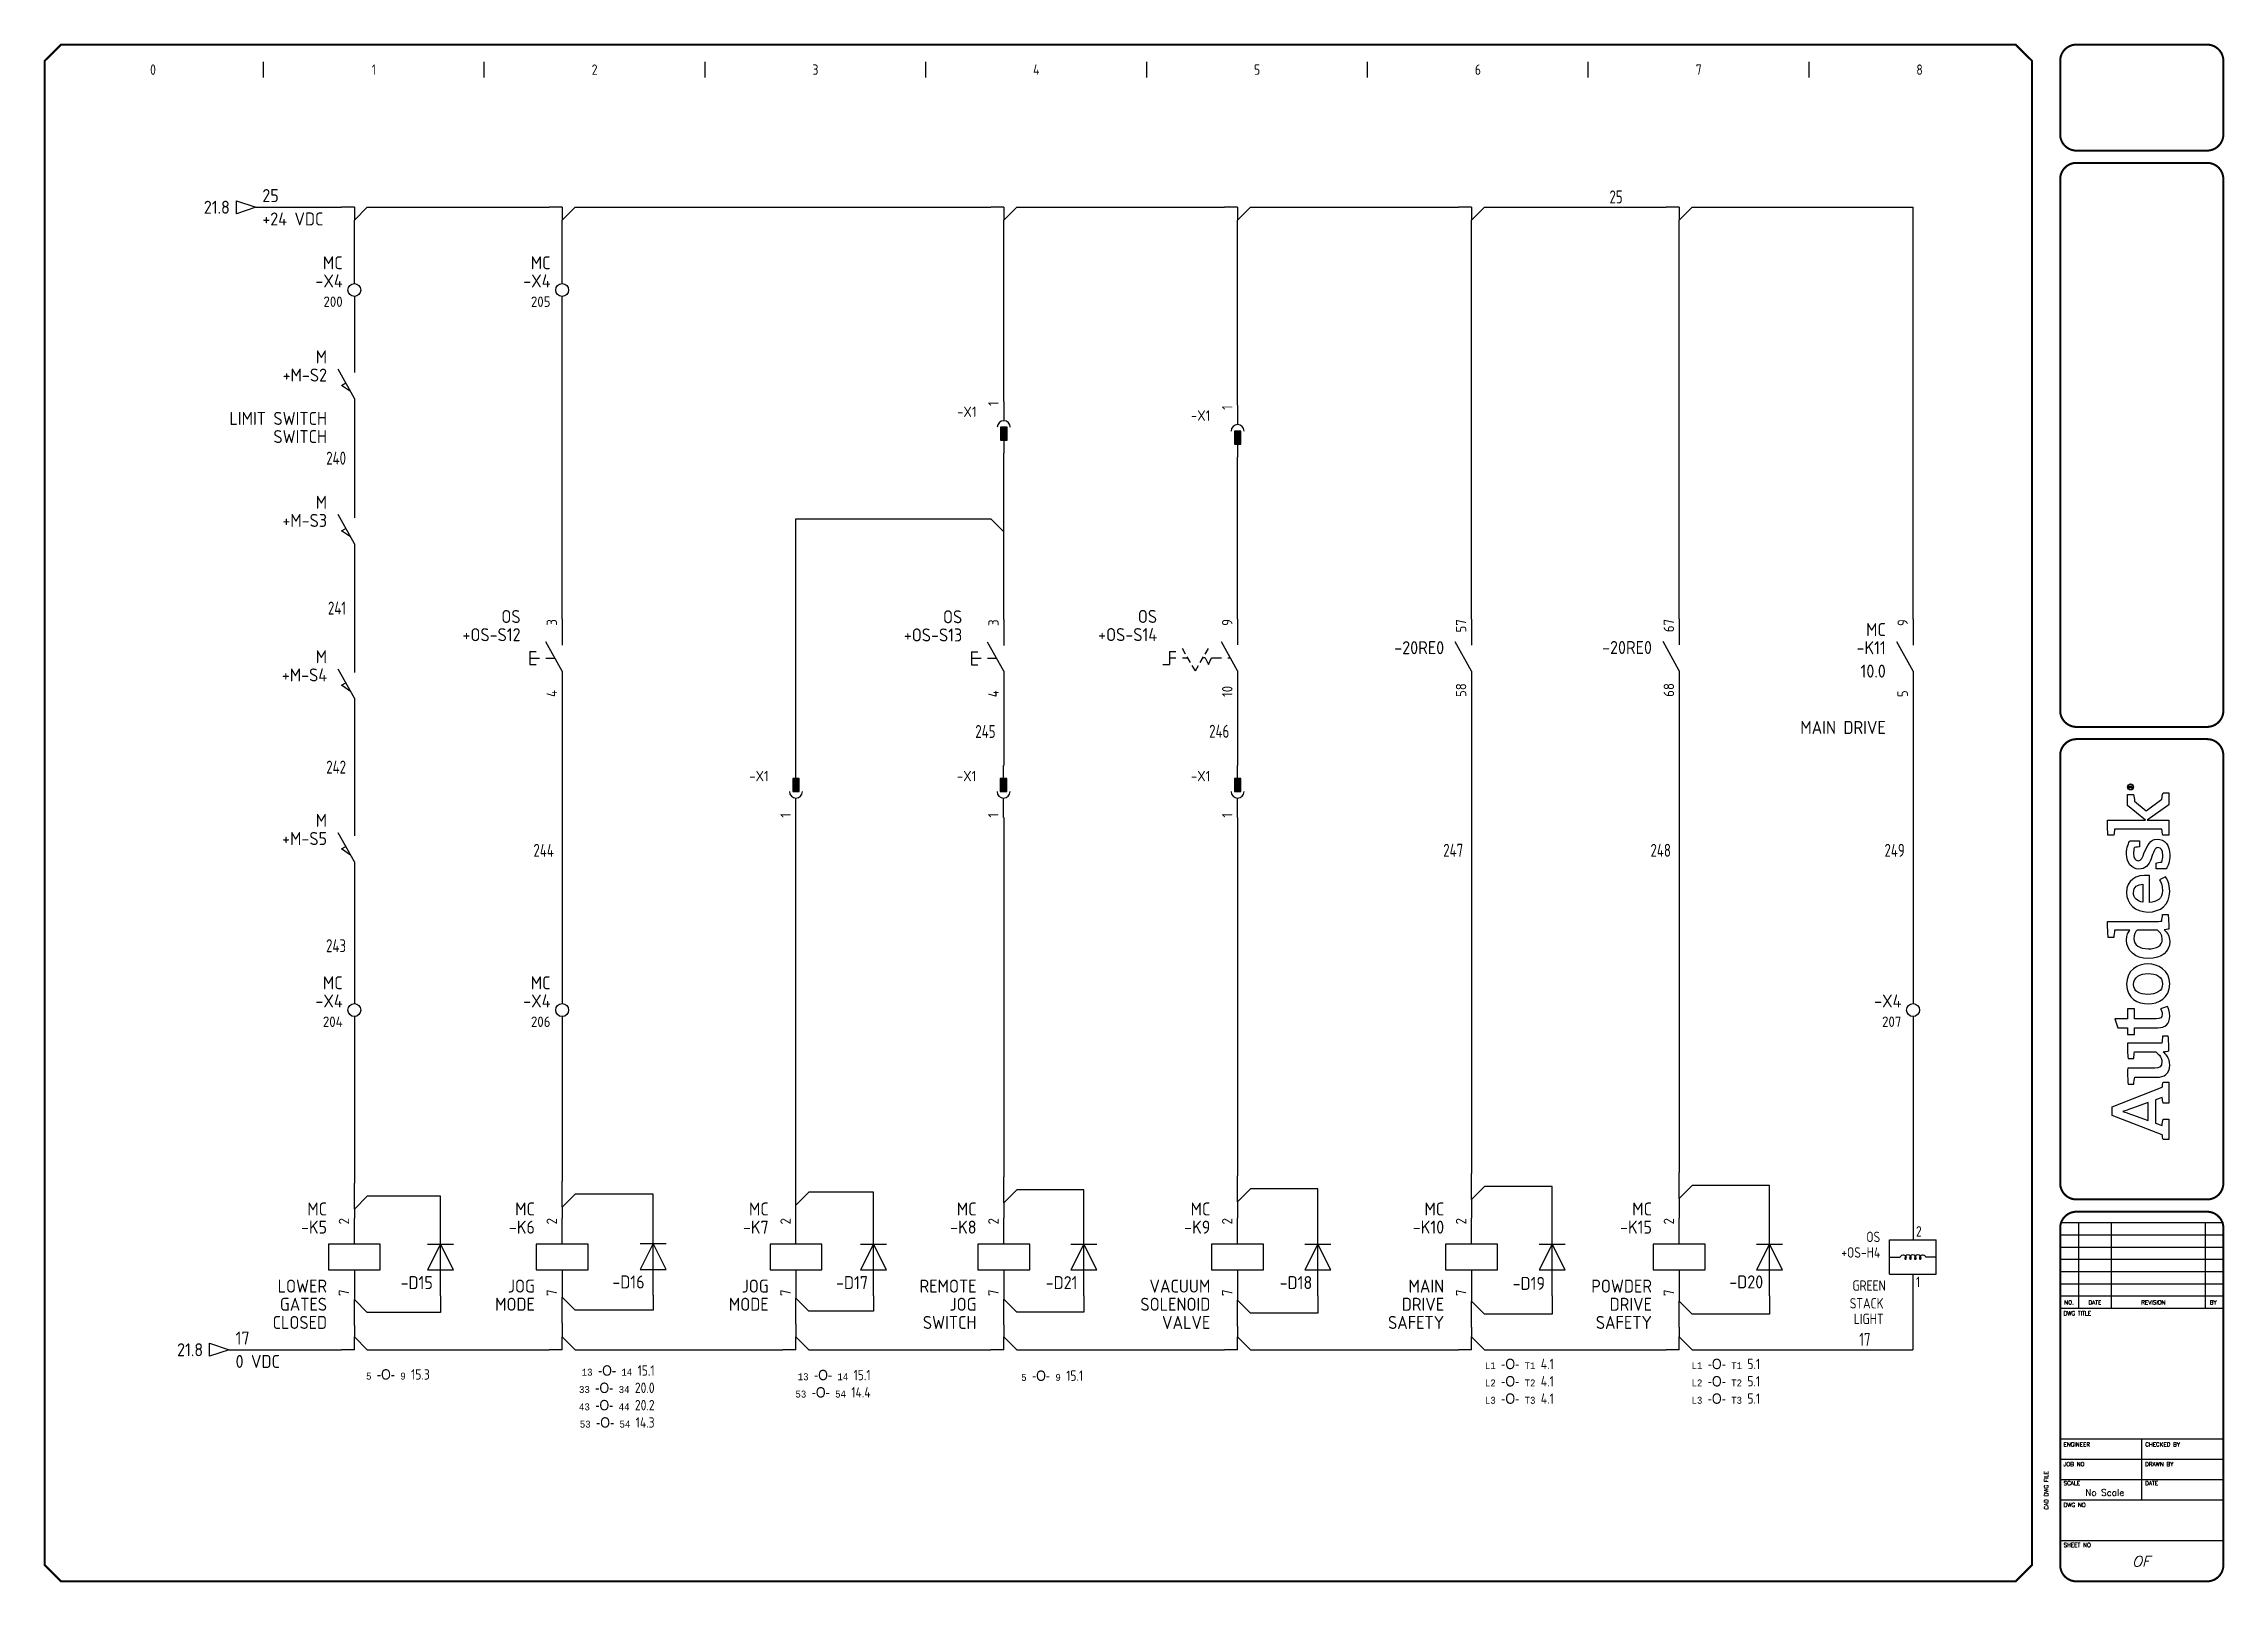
# Model space of a CAD drawing. Header units: millimetres. Extents: x 0 to 840, y 0 to 593.
import ezdxf
from ezdxf.enums import TextEntityAlignment as Align

# ---------------------------------------------------------------- set-up
doc = ezdxf.new("R2010")
doc.units = ezdxf.units.MM
doc.header["$LTSCALE"] = 10
doc.header["$MEASUREMENT"] = 0
for name, color, linetype in [('BLK_0.75mm^2', 7, 'Continuous'), ('BLU_1.0mm^2', 5, 'Continuous'), ('BLU_1.5mm^2', 5, 'Continuous'), ('DESC', 150, 'Continuous'), ('DESCCHILD', 7, 'Continuous'), ('GRN_1.0mm^2', 3, 'Continuous'), ('GRN_2.5mm^2', 3, 'Continuous'), ('LAYER_1', 160, 'Continuous'), ('LOC', 8, 'Continuous'), ('MISC', 7, 'Continuous'), ('SYMS', 7, 'Continuous'), ('TAGS', 150, 'Continuous'), ('TERMS', 123, 'Continuous'), ('TITLE', 7, 'Continuous'), ('WIRENO', 72, 'Continuous'), ('WIREREF_DEST', 52, 'Continuous'), ('XREF', 7, 'Continuous'), ('XREFCHILD', 134, 'Continuous')]:
    doc.layers.add(name, color=color, linetype=linetype)
doc.styles.add('ITALIC', font='ITALIC')
doc.styles.add('SIMPLEX', font='simplex')
doc.styles.add('WD_IEC', font='isocp2.shx', dxfattribs={"width": 0.9, "height": 4})

msp = doc.modelspace()

# ---------------------------------------------------------------- texts
at = {"layer": 'MISC', "char_height": 4, "attachment_point": 3, "style": 'WD_IEC'}
for s, insert in [('{\\Fmonotxt|c0;\\H0.67x;13 \\Facaderef|c0;\\H1.493x;-O-} {\\Fmonotxt|c0;\\H0.67x;14} 15.1\\P{\\Fmonotxt|c0;\\H0.67x;33 \\Facaderef|c0;\\H1.493x;-O-} {\\Fmonotxt|c0;\\H0.67x;34} 20.0\\P{\\Fmonotxt|c0;\\H0.67x;43 \\Facaderef|c0;\\H1.493x;-O-} {\\Fmonotxt|c0;\\H0.67x;44} 20.2\\P{\\Fmonotxt|c0;\\H0.67x;53 \\Facaderef|c0;\\H1.493x;-O-} {\\Fmonotxt|c0;\\H0.67x;54} 14.3', (235.58, 84.01)), ('{\\Fmonotxt|c0;\\H0.67x;5 \\Facaderef|c0;\\H1.493x;-O-} {\\Fmonotxt|c0;\\H0.67x;9} 15.3', (149.04, 82.5)), ('{\\Fmonotxt|c0;\\H0.67x;13 \\Facaderef|c0;\\H1.493x;-O-} {\\Fmonotxt|c0;\\H0.67x;14} 15.1\\P{\\Fmonotxt|c0;\\H0.67x;53 \\Facaderef|c0;\\H1.493x;-O-} {\\Fmonotxt|c0;\\H0.67x;54} 14.4', (318.73, 82.26)), ('{\\Fmonotxt|c0;\\H0.67x;5 \\Facaderef|c0;\\H1.493x;-O-} {\\Fmonotxt|c0;\\H0.67x;9} 15.1', (400.55, 82.01))]:
    msp.add_mtext(s, dxfattribs=dict(at, insert=insert))
at = {"layer": 'XREF', "char_height": 4, "attachment_point": 1, "style": 'WD_IEC'}
for s, insert in [('{\\Fmonotxt|c0;\\H0.67x;L1 \\Facaderef|c0;\\H1.493x;-O-} {\\Fmonotxt|c0;\\H0.67x;T1} 4.1\\P{\\Fmonotxt|c0;\\H0.67x;L2 \\Facaderef|c0;\\H1.493x;-O-} {\\Fmonotxt|c0;\\H0.67x;T2} 4.1\\P{\\Fmonotxt|c0;\\H0.67x;L3 \\Facaderef|c0;\\H1.493x;-O-} {\\Fmonotxt|c0;\\H0.67x;T3} 4.1', (555.2, 86.53)), ('{\\Fmonotxt|c0;\\H0.67x;L1 \\Facaderef|c0;\\H1.493x;-O-} {\\Fmonotxt|c0;\\H0.67x;T1} 5.1\\P{\\Fmonotxt|c0;\\H0.67x;L2 \\Facaderef|c0;\\H1.493x;-O-} {\\Fmonotxt|c0;\\H0.67x;T2} 5.1\\P{\\Fmonotxt|c0;\\H0.67x;L3 \\Facaderef|c0;\\H1.493x;-O-} {\\Fmonotxt|c0;\\H0.67x;T3} 5.1', (634.71, 86.53))]:
    msp.add_mtext(s, dxfattribs=dict(at, insert=insert))

# ---------------------------------------------------------------- blocks, each defined once
blk = doc.blocks.new('HDV1_STACKLIGHT')
at = {"linetype": 'Continuous'}
for p, q in [((-4.54, 3.32), (4.46, 3.32)), ((-4.54, -3.31), (4.46, -3.31))]:
    blk.add_line(p, q, dxfattribs=at)
for p, q in [((-4.54, -3.31), (-4.54, 3.32)), ((4.46, -3.31), (4.46, 3.32))]:
    blk.add_line(p, q)
at = {"layer": 'SYMS'}
for p, q in [((-4.54, 0), (-2.48, 0)), ((4.46, 0), (2.42, 0))]:
    blk.add_line(p, q, dxfattribs=at)
for centre, start, end in [((-1.9, -0.23), 0, 157.6505), ((-0.97, -0.23), 0, 180), ((-0.03, -0.23), 0, 180), ((0.91, -0.23), 0, 180), ((1.85, -0.23), 22.3495, 180)]:
    blk.add_arc(centre, 0.625, start, end, dxfattribs=at)
for centre in [(-1.44, -0.23), (-0.5, -0.23), (0.44, -0.23), (1.38, -0.23)]:
    blk.add_ellipse(centre, major_axis=(0, -0.209), ratio=0.747269, start_param=4.712389, end_param=7.853982, dxfattribs=at)
at = {"style": 'WD_IEC'}
for tag, width, p in [('DESC1', 0.9, (-7.04, 12)), ('DESC2', 0.9, (-7.04, 9)), ('DESC3', 0.9, (-7.04, 6)), ('INST', 0.8, (-7.04, 3)), ('LOC', 0.8, (-7.04, 0)), ('TAG1', 0.9, (-7.04, -3)), ('XREF', 0.8, (-7.04, -6))]:
    blk.add_attdef(tag, text='', height=2, dxfattribs=dict(at, width=width)).set_placement(p, align=Align.RIGHT)
at = {"linetype": 'Continuous', "style": 'WD_IEC', "width": 0.9}
for tag, p in [('TERM01', (-0.04, 4.94)), ('TERM02', (-0.04, -4.81))]:
    blk.add_attdef(tag, text='', height=2, dxfattribs=at).set_placement(p, align=Align.MIDDLE_LEFT)
at = {"style": 'WD_IEC', "flags": 1}
for tag, p, width in [('X2TERM01', (-0.04, 3.32), 0.9), ('FAMILY', (3.47, 1.82), 0.9), ('MFG', (3.47, 1.07), 0.8), ('CAT', (3.47, 0.32), 0.8), ('X8TERM02', (-0.04, -3.31), 0.9), ('ASSYCODE', (3.47, -0.43), 0.9)]:
    blk.add_attdef(tag, p, '', height=0.32, dxfattribs=dict(at, width=width))
blk = doc.blocks.new('VDI1')
for p, q in [((0, 7.5), (0, -7.5)), ((0, -2.5), (-2.5, 2.5)), ((-2.5, 2.5), (2.5, 2.5)), ((2.5, 2.5), (0, -2.5)), ((-2.5, -2.5), (2.5, -2.5))]:
    blk.add_line(p, q)
at = {"style": 'WD_IEC'}
for tag, p in [('INST', (-5.5, 10.25)), ('LOC', (-5.5, 6.75)), ('TAG1', (-5.5, 3.25)), ('DESC1', (-5.5, -6.35)), ('DESC2', (-5.5, -9.85)), ('DESC3', (-5.5, -13.35))]:
    blk.add_attdef(tag, text='', height=2.5, dxfattribs=at).set_placement(p, align=Align.RIGHT)
blk.add_attdef('TERM01', text='', height=2, rotation=90, dxfattribs=at).set_placement((-1, 7.5), align=Align.RIGHT)
at = {"style": 'WD_IEC', "flags": 1}
for tag, p, height in [('X2TERM01', (0, 7.5), 0.32), ('ASSYCODE', (1, -4), 1), ('X8TERM02', (0, -7.5), 0.32), ('FAMILY', (1, -5.5), 1), ('CATDESC', (1, -7), 1)]:
    blk.add_attdef(tag, p, '', height=height, dxfattribs=at)
at = {"style": 'WD_IEC', "flags": 9}
for tag, p in [('MFG', (-5.5, -0.25)), ('CAT', (-5.5, -2.75))]:
    blk.add_attdef(tag, text='', height=1.5, dxfattribs=at).set_placement(p, align=Align.RIGHT)
at = {"style": 'WD_IEC'}
blk.add_attdef('TERM02', (-1, -7.5), '', height=2, rotation=90, dxfattribs=at)
blk = doc.blocks.new('VMS1')
for p, q in [((0, 2.5), (0, 7.5)), ((0, -2.5), (0, -7.5))]:
    blk.add_line(p, q)
blk.add_lwpolyline([(-5, 2.5), (-5, -2.5), (5, -2.5), (5, 2.5)], close=True)
at = {"style": 'WD_IEC'}
for tag, p in [('INST', (-5.25, 11.5)), ('LOC', (-5.25, 8)), ('TAG1', (-5.25, 4.5)), ('DESC2', (-5.25, -10.35)), ('DESC1', (-5.25, -6.85)), ('DESC3', (-5.25, -13.85))]:
    blk.add_attdef(tag, text='', height=2.5, dxfattribs=at).set_placement(p, align=Align.RIGHT)
blk.add_attdef('TERM01', text='', height=2, rotation=90, dxfattribs=at).set_placement((-1, 7.5), align=Align.RIGHT)
at = {"style": 'WD_IEC', "flags": 1}
for tag, p, height in [('X2TERM01', (0, 7.5), 0.32), ('X4LINK', (-5, 0), 0.32), ('X1LINK', (5, 0), 0.32), ('ASSYCODE', (1, -4), 1), ('X8TERM02', (0, -7.5), 0.32), ('FAMILY', (1, -5.5), 1), ('CATDESC', (1, -7), 1)]:
    blk.add_attdef(tag, p, '', height=height, dxfattribs=at)
at = {"style": 'WD_IEC', "flags": 9}
for tag, p in [('MFG', (-6, 1)), ('CAT', (-6, -1.5))]:
    blk.add_attdef(tag, text='', height=1.5, dxfattribs=at).set_placement(p, align=Align.RIGHT)
at = {"style": 'WD_IEC'}
blk.add_attdef('TERM02', (-1, -7.5), '', height=2, rotation=90, dxfattribs=at)
at = {"lineweight": 9, "style": 'WD_IEC'}
for tag, p in [('NO', (-5.5, -16.5)), ('NC', (-5.5, -20))]:
    blk.add_attdef(tag, text='', height=2.5, dxfattribs=at).set_placement(p, align=Align.TOP_RIGHT)
for tag, p in [('XREFNO', (-4, -16.5)), ('XREFNC', (-4, -20))]:
    blk.add_attdef(tag, text='', height=2.5, dxfattribs=at).set_placement(p, align=Align.TOP_LEFT)
blk = doc.blocks.new('VLS11')
for p, q in [((0, 7.5), (0, 2.5)), ((0, -2.5), (-3.12, 3.12)), ((-2.5, 0), (-1.65, 0.47)), ((-0.74, -1.18), (-2.5, 0)), ((0, -2.5), (0, -7.5))]:
    blk.add_line(p, q)
at = {"style": 'WD_IEC'}
for tag, p in [('INST', (-5.25, 7.75)), ('LOC', (-5.25, 4.25)), ('TAG1', (-5.25, 0.75)), ('XREF', (-5.25, -3.75)), ('DESC1', (-5.25, -7.6)), ('DESC3', (-5.25, -14.6)), ('DESC2', (-5.25, -11.1))]:
    blk.add_attdef(tag, text='', height=2.5, dxfattribs=at).set_placement(p, align=Align.RIGHT)
blk.add_attdef('TERM01', text='', height=2, rotation=90, dxfattribs=at).set_placement((-1, 7.5), align=Align.RIGHT)
at = {"style": 'WD_IEC', "flags": 1}
for tag, p, height in [('X2TERM01', (0, 7.5), 0.32), ('MFG', (2.75, 6.5), 1.5), ('CAT', (2.75, 4), 1.5), ('X4LINK', (-4.92, 0), 0.32), ('X1LINK', (0, 0), 0.32), ('ASSYCODE', (1, -4), 1), ('CONTACT', (1, -2.5), 1), ('X8TERM02', (0, -7.5), 0.32), ('FAMILY', (1, -5.5), 1), ('CATDESC', (1, -7), 1)]:
    blk.add_attdef(tag, p, '', height=height, dxfattribs=at)
at = {"style": 'WD_IEC'}
blk.add_attdef('TERM02', (-1, -7.5), '', height=2, rotation=90, dxfattribs=at)
blk = doc.blocks.new('VPB11')
for p, q in [((0, 7.5), (0, 2.5)), ((-6.25, 1.25), (-6.25, -1.25)), ((-6.25, 1.25), (-5, 1.25)), ((-6.25, 0), (-4.375, 0)), ((0, -2.5), (-3.125, 3.125)), ((-3.125, 0), (-1.389, 0)), ((-6.25, -1.25), (-5, -1.25)), ((0, -2.5), (0, -7.5))]:
    blk.add_line(p, q)
at = {"style": 'WD_IEC'}
for tag, p in [('INST', (-8, 10.25)), ('LOC', (-8, 6.75)), ('TAG1', (-8, 3.25)), ('DESC1', (-8, -10.35)), ('DESC2', (-8, -13.85)), ('DESC3', (-8, -17.35))]:
    blk.add_attdef(tag, text='', height=2.5, dxfattribs=at).set_placement(p, align=Align.RIGHT)
blk.add_attdef('TERM01', text='', height=2, rotation=90, dxfattribs=at).set_placement((-1, 7.5), align=Align.RIGHT)
at = {"style": 'WD_IEC', "flags": 1}
for tag, p, height in [('X2TERM01', (0, 7.5), 0.32), ('CONTACT', (0.5, 4.5), 1), ('X1LINK', (0, 0), 0.32), ('ASSYCODE', (1, -4), 1), ('X8TERM02', (0, -7.5), 0.32), ('FAMILY', (1, -5.5), 1), ('CATDESC', (1, -7), 1)]:
    blk.add_attdef(tag, p, '', height=height, dxfattribs=at)
at = {"style": 'WD_IEC', "flags": 9}
for tag, p in [('MFG', (-8.5, -0.25)), ('CAT', (-8.5, -2.75))]:
    blk.add_attdef(tag, text='', height=1.5, dxfattribs=at).set_placement(p, align=Align.RIGHT)
at = {"style": 'WD_IEC'}
blk.add_attdef('TERM02', (-1, -7.5), '', height=2, rotation=90, dxfattribs=at)
at = {"lineweight": 15, "style": 'WD_IEC'}
blk.add_attdef('XREF', text='', height=2.5, dxfattribs=at).set_placement((-8, -6.35), align=Align.RIGHT)
blk = doc.blocks.new('VSS112')
for p, q in [((0, 7.5), (0, 2.5)), ((-13.12, 1.25), (-11.88, 1.25)), ((-13.12, 1.25), (-13.12, -1.25)), ((-13.12, 0), (-11.88, 0)), ((-10, 0.75), (-10.62, 1.83)), ((-10.62, 0), (-9.57, 0)), ((-9.06, -0.88), (-9.69, 0.21)), ((-7.19, -0.88), (-6.56, 0.21)), ((-6.25, 0), (-6.68, 0)), ((-6.25, 0.75), (-5.62, 1.83)), ((-6.25, 0), (-5.62, -1.25)), ((-5.62, -1.25), (-5, 0)), ((-5, 0), (-3.12, 0)), ((0, -2.5), (-3.12, 3.12)), ((-1.88, 0), (-1.39, 0)), ((-14.38, -1.25), (-13.12, -1.25)), ((-8.12, -2.5), (-8.75, -1.42)), ((-8.12, -2.5), (-7.5, -1.42)), ((0, -2.5), (0, -7.5))]:
    blk.add_line(p, q)
at = {"style": 'WD_IEC'}
for tag, p in [('INST', (-15.5, 10.25)), ('LOC', (-15.5, 6.75)), ('TAG1', (-15.5, 3.25)), ('DESC1', (-15.5, -10.35)), ('DESC2', (-15.5, -13.85)), ('DESC3', (-15.5, -17.35))]:
    blk.add_attdef(tag, text='', height=2.5, dxfattribs=at).set_placement(p, align=Align.RIGHT)
at = {"style": 'WD_IEC', "flags": 8}
for tag, p in [('POS1', (-10.62, 3.5)), ('POS2', (-5.62, 3.5))]:
    blk.add_attdef(tag, text='', height=2, rotation=90, dxfattribs=at).set_placement(p, align=Align.MIDDLE_LEFT)
at = {"style": 'WD_IEC'}
blk.add_attdef('TERM01', text='', height=2, rotation=90, dxfattribs=at).set_placement((-1, 7.5), align=Align.RIGHT)
at = {"style": 'WD_IEC', "flags": 1}
for tag, p, height in [('X2TERM01', (0, 7.5), 0.32), ('CONTACT', (0.5, 4.5), 1), ('X1LINK', (0, 0), 0.32), ('X8TERM02', (0, -7.5), 0.32), ('ASSYCODE', (1, -9), 1), ('FAMILY', (1, -10.5), 1), ('CATDESC', (1, -12), 1)]:
    blk.add_attdef(tag, p, '', height=height, dxfattribs=at)
at = {"style": 'WD_IEC', "flags": 9}
for tag, p in [('MFG', (-16, -0.25)), ('CAT', (-16, -2.75))]:
    blk.add_attdef(tag, text='', height=1.5, dxfattribs=at).set_placement(p, align=Align.RIGHT)
at = {"style": 'WD_IEC'}
blk.add_attdef('TERM02', (-1, -7.5), '', height=2, rotation=90, dxfattribs=at)
at = {"lineweight": 15, "style": 'WD_IEC'}
blk.add_attdef('XREF', text='', height=2.5, dxfattribs=at).set_placement((-15.5, -6.35), align=Align.RIGHT)
blk.add_attdef('STATE', (1.25, -6.35), '', height=2.5, dxfattribs=at)
blk = doc.blocks.new('VCR21')
for p, q in [((0, 7.5), (0, 2.5)), ((0, -2.5), (-3.125, 3.125)), ((0, -2.5), (0, -7.5))]:
    blk.add_line(p, q)
at = {"style": 'WD_IEC'}
for tag, p in [('INST', (-5.25, 7.75)), ('LOC', (-5.25, 4.25)), ('TAG2', (-5.25, 0.75)), ('XREF', (-5.25, -3.75)), ('DESC1', (-5.25, -7.6)), ('DESC3', (-5.25, -14.6)), ('DESC2', (-5.25, -11.1))]:
    blk.add_attdef(tag, text='', height=2.5, dxfattribs=at).set_placement(p, align=Align.RIGHT)
blk.add_attdef('TERM01', text='', height=2, rotation=90, dxfattribs=at).set_placement((-1, 7.5), align=Align.RIGHT)
at = {"style": 'WD_IEC', "flags": 1}
for tag, p, height in [('X2TERM01', (0, 7.5), 0.32), ('X4LINK', (-2, 0), 0.32), ('X1LINK', (-0.5, 0), 0.32), ('CONTACT', (4, -3.5), 1), ('FAMILY', (4, -5), 1), ('X8TERM02', (0, -7.5), 0.32)]:
    blk.add_attdef(tag, p, '', height=height, dxfattribs=at)
at = {"style": 'WD_IEC'}
blk.add_attdef('TERM02', (-1, -7.5), '', height=2, rotation=90, dxfattribs=at)
blk = doc.blocks.new('VCR1')
for p, q in [((0, 2.5), (0, 7.5)), ((0, -2.5), (0, -7.5))]:
    blk.add_line(p, q)
blk.add_lwpolyline([(-5, 2.5), (-5, -2.5), (5, -2.5), (5, 2.5)], close=True)
at = {"style": 'WD_IEC'}
for tag, p in [('INST', (-5.25, 11.5)), ('LOC', (-5.25, 8)), ('TAG1', (-5.25, 4.5)), ('DESC2', (-5.25, -10.35)), ('DESC1', (-5.25, -6.85)), ('DESC3', (-5.25, -13.85))]:
    blk.add_attdef(tag, text='', height=2.5, dxfattribs=at).set_placement(p, align=Align.RIGHT)
blk.add_attdef('TERM01', text='', height=2, rotation=90, dxfattribs=at).set_placement((-1, 7.5), align=Align.RIGHT)
at = {"style": 'WD_IEC', "flags": 1}
for tag, p, height in [('X2TERM01', (0, 7.5), 0.32), ('X4LINK', (-5, 0), 0.32), ('X1LINK', (5, 0), 0.32), ('ASSYCODE', (1, -4), 1), ('X8TERM02', (0, -7.5), 0.32), ('FAMILY', (1, -5.5), 1), ('CATDESC', (1, -7), 1)]:
    blk.add_attdef(tag, p, '', height=height, dxfattribs=at)
at = {"style": 'WD_IEC', "flags": 9}
for tag, p in [('MFG', (-6, 1)), ('CAT', (-6, -1.5))]:
    blk.add_attdef(tag, text='', height=1.5, dxfattribs=at).set_placement(p, align=Align.RIGHT)
at = {"style": 'WD_IEC'}
blk.add_attdef('TERM02', (-1, -7.5), '', height=2, rotation=90, dxfattribs=at)
at = {"lineweight": 9, "style": 'WD_IEC'}
for tag, p in [('NO', (-5.5, -16.5)), ('NC', (-5.5, -20))]:
    blk.add_attdef(tag, text='', height=2.5, dxfattribs=at).set_placement(p, align=Align.TOP_RIGHT)
for tag, p in [('XREFNO', (-4, -16.5)), ('XREFNC', (-4, -20))]:
    blk.add_attdef(tag, text='', height=2.5, dxfattribs=at).set_placement(p, align=Align.TOP_LEFT)
blk = doc.blocks.new('HA1D3')
blk.add_lwpolyline([(0, 0), (-3.75, -1.25), (-3.75, 1.25)], close=True)
at = {"style": 'WD_IEC'}
blk.add_attdef('XREF', text='', height=2.5, dxfattribs=at).set_placement((-5, 0), align=Align.MIDDLE_RIGHT)
at = {"style": 'WD_IEC', "flags": 1}
blk.add_attdef('SIGCODE', text='', height=1, dxfattribs=at).set_placement((-2.5, 1.8), align=Align.RIGHT)
at = {"style": 'WD_IEC'}
for tag, p, height, flags in [('X1TERM01', (0, 0), 0.32, 1), ('WIRENO', (1.25, 1), 2.5, 8)]:
    blk.add_attdef(tag, p, '', height=height, dxfattribs=dict(at, flags=flags))
blk.add_attdef('DESC1', text='', height=2.5, dxfattribs=at).set_placement((1.25, -1), align=Align.TOP_LEFT)
blk = doc.blocks.new('VT0002')
blk.add_circle((0, 0), 1.25)
at = {"style": 'WD_IEC'}
for tag, p in [('INST', (-2.25, 7.5)), ('LOC', (-2.25, 4))]:
    blk.add_attdef(tag, text='', height=2.5, dxfattribs=at).set_placement(p, align=Align.RIGHT)
at = {"style": 'WD_IEC', "flags": 1}
for tag, p, height in [('ASSYCODE', (2.75, 10.75), 1), ('CATDESC', (2.75, 9.25), 1), ('MFG', (2.75, 7.25), 1.5), ('CAT', (2.75, 4.75), 1.5), ('X4TERM01', (-1.25, 0), 0.32), ('X4PIN01', (-1.25, 1), 0.4), ('X4TERMDESC01', (-1.25, 0.5), 0.4), ('X2TERM01', (0, 1.25), 0.32), ('X2PIN01', (0, 2.25), 0.4), ('X2TERMDESC01', (0, 1.75), 0.4), ('X8PIN01', (0, -0.25), 0.4), ('X1TERM01', (1.25, 0), 0.32), ('X1PIN01', (1.25, 1), 0.4), ('X1TERMDESC01', (1.25, 0.5), 0.4), ('X8TERM01', (0, -1.25), 0.32), ('X8TERMDESC01', (0, -0.75), 0.4), ('STRIPSEQ', (0, -3), 0.4), ('LINKTERM', (0, -2), 0.4)]:
    blk.add_attdef(tag, p, '', height=height, dxfattribs=at)
at = {"style": 'WD_IEC', "flags": 8}
for tag, height, p in [('TAGSTRIP', 2.5, (-2.25, 0.5)), ('TERM01', 2, (-2.25, -3.25))]:
    blk.add_attdef(tag, text='', height=height, dxfattribs=at).set_placement(p, align=Align.RIGHT)
blk = doc.blocks.new('HT0_281')
for p in [(0, -2.5), (2.5, 0)]:
    blk.add_line(p, (0, 2.5))
at = {"style": 'WD_IEC', "flags": 1}
for tag, p in [('X2TERM01', (0, 2.5)), ('WDWSEQ', (1.92, 1.22)), ('X1TERM01', (2.5, 0)), ('X8TERM01', (0, -2.5))]:
    blk.add_attdef(tag, p, '', height=0.4, dxfattribs=at)
blk = doc.blocks.new('HT0_821')
for p, q in [((0, -2.5), (0, 2.5)), ((2.5, 0), (0, -2.5))]:
    blk.add_line(p, q)
at = {"style": 'WD_IEC', "flags": 1}
for tag, p in [('X2TERM01', (0, 2.5)), ('WDWSEQ', (1.92, 1.22)), ('X1TERM01', (2.5, 0)), ('X8TERM01', (0, -2.5))]:
    blk.add_attdef(tag, p, '', height=0.4, dxfattribs=at)
blk = doc.blocks.new('AI9-BLK2')
at = {"layer": 'LAYER_1', "color": 7}
blk.add_circle((0, 0), 2.03, dxfattribs=at)
blk.add_open_spline([(1.7, 0), (1.7, -1), (1, -1.8), (0, -1.8), (-1, -1.8), (-1.7, -1), (-1.7, 0), (-1.7, 1), (-1, 1.8), (0, 1.8), (1, 1.8), (1.7, 1), (1.7, 0)], degree=3, knots=[0, 0, 0, 0, 1, 1, 1, 2, 2, 2, 3, 3, 3, 4, 4, 4, 4], dxfattribs=at)
blk = doc.blocks.new('AI9-BLK1')
at = {"layer": 'LAYER_1', "color": 7}
for points, knots in [([(0.7, -1.1), (0.7, -1.1), (0.2, -0.4), (0.2, -0.4), (0.1, -0.2), (0, -0.2), (-0.1, -0.1), (0.3, 0), (0.5, 0.2), (0.5, 0.5), (0.5, 0.8), (0.3, 1.1), (-0.2, 1.1), (-0.2, 1.1), (-0.8, 1.1), (-0.8, 1.1), (-0.8, 1.1), (-0.8, -1.1), (-0.8, -1.1), (-0.8, -1.1), (-0.5, -1.1), (-0.5, -1.1), (-0.5, -1.1), (-0.5, -0.1), (-0.5, -0.1), (-0.4, -0.1), (-0.3, -0.2), (-0.2, -0.3), (-0.2, -0.3), (0.3, -1.1), (0.3, -1.1), (0.3, -1.1), (0.7, -1.1), (0.7, -1.1)], [0, 0, 0, 0, 1, 1, 1, 2, 2, 2, 3, 3, 3, 4, 4, 4, 5, 5, 5, 6, 6, 6, 7, 7, 7, 8, 8, 8, 9, 9, 9, 10, 10, 10, 11, 11, 11, 11]), ([(0.2, 0.5), (0.2, 0.2), (-0.1, 0.1), (-0.3, 0.1), (-0.3, 0.1), (-0.5, 0.1), (-0.5, 0.1), (-0.5, 0.1), (-0.5, 0.8), (-0.5, 0.8), (-0.5, 0.8), (-0.2, 0.8), (-0.2, 0.8), (0.1, 0.8), (0.2, 0.7), (0.2, 0.5)], [0, 0, 0, 0, 1, 1, 1, 2, 2, 2, 3, 3, 3, 4, 4, 4, 5, 5, 5, 5])]:
    blk.add_open_spline(points, degree=3, knots=knots, dxfattribs=at)
blk = doc.blocks.new('LOGO')
for points, knots in [([(35.2, 4.3), (35.2, 4.3), (22.1, 38.1), (22.1, 38.1), (22.1, 38.1), (16.1, 38.1), (16.1, 38.1), (16.1, 38.1), (3.2, 4.3), (3.2, 4.3), (2.2, 4.2), (0.9, 4), (0, 3.7), (0, 3.7), (0, 0), (0, 0), (0, 0), (13.7, 0), (13.7, 0), (13.7, 0), (13.7, 3.7), (13.7, 3.7), (12.4, 4), (10.9, 4.3), (9.5, 4.4), (9.5, 4.4), (11.1, 8.8), (11.1, 8.8), (11.1, 8.8), (26.8, 8.8), (26.8, 8.8), (26.8, 8.8), (28.4, 4.3), (28.4, 4.3), (27, 4.2), (25.8, 4), (24.5, 3.7), (24.5, 3.7), (24.5, 0), (24.5, 0), (24.5, 0), (38.7, 0), (38.7, 0), (38.7, 0), (38.7, 3.7), (38.7, 3.7), (37.9, 3.9), (36, 4.3), (35.2, 4.3)], [0, 0, 0, 0, 1, 1, 1, 2, 2, 2, 3, 3, 3, 4, 4, 4, 5, 5, 5, 6, 6, 6, 7, 7, 7, 8, 8, 8, 9, 9, 9, 10, 10, 10, 11, 11, 11, 12, 12, 12, 13, 13, 13, 14, 14, 14, 15, 15, 15, 16, 16, 16, 16]), ([(12.8, 13.8), (12.8, 13.8), (16.6, 24.3), (16.6, 24.3), (17.8, 27.5), (18.2, 28.8), (18.8, 30.9), (18.8, 30.9), (18.9, 30.9), (18.9, 30.9), (19.6, 28.9), (20, 27.5), (21.1, 24.3), (21.1, 24.3), (24.9, 13.8), (24.9, 13.8), (24.9, 13.8), (12.8, 13.8), (12.8, 13.8)], [0, 0, 0, 0, 1, 1, 1, 2, 2, 2, 3, 3, 3, 4, 4, 4, 5, 5, 5, 6, 6, 6, 6]), ([(70.8, 23.1), (70.8, 23.1), (70.8, 27.7), (70.8, 27.7), (70.8, 27.7), (75.3, 27.7), (75.3, 27.7), (75.3, 27.7), (75.3, 34.3), (75.3, 34.3), (75.3, 34.3), (81.3, 36.2), (81.3, 36.2), (81.3, 36.2), (81.3, 27.7), (81.3, 27.7), (81.3, 27.7), (88, 27.7), (88, 27.7), (88, 27.7), (88, 23.1), (88, 23.1), (88, 23.1), (81.3, 23.1), (81.3, 23.1), (81.3, 23.1), (81.3, 8.4), (81.3, 8.4), (81.3, 5.6), (82.1, 4.3), (84.3, 4.3), (86, 4.3), (87.5, 5.1), (88, 5.5), (88, 5.5), (89.7, 0.9), (89.7, 0.9), (88.7, 0.3), (86.5, -0.7), (83.2, -0.7), (77.6, -0.7), (75.3, 2.4), (75.3, 7.4), (75.3, 7.4), (75.3, 23.1), (75.3, 23.1), (75.3, 23.1), (70.8, 23.1), (70.8, 23.1)], [0, 0, 0, 0, 1, 1, 1, 2, 2, 2, 3, 3, 3, 4, 4, 4, 5, 5, 5, 6, 6, 6, 7, 7, 7, 8, 8, 8, 9, 9, 9, 10, 10, 10, 11, 11, 11, 12, 12, 12, 13, 13, 13, 14, 14, 14, 15, 15, 15, 16, 16, 16, 16]), ([(147.1, 4.7), (147.1, 5.4), (147, 6.1), (147, 6.9), (147, 6.9), (147, 41.1), (147, 41.1), (143.4, 41.2), (139.3, 41), (136.1, 40.7), (136.1, 40.7), (136.1, 37), (136.1, 37), (137.7, 36.8), (139.6, 36.6), (141, 36.4), (141, 36.4), (141, 36.4), (141, 36.4), (141, 36.4), (141, 26.2), (141, 26.2), (140, 27.1), (138, 28.4), (134.3, 28.4), (127.3, 28.4), (122, 22.6), (122, 13.8), (122, 4.5), (126.6, -0.7), (133.4, -0.7), (137.1, -0.7), (139.6, 1.1), (141.3, 3.1), (141.3, 2.1), (141.6, 0.6), (141.8, 0), (145.2, -0.2), (148.7, 0.1), (151.7, 0.4), (151.7, 0.4), (151.7, 4.1), (151.7, 4.1), (150.2, 4.2), (148.4, 4.5), (147.1, 4.7)], [0, 0, 0, 0, 1, 1, 1, 2, 2, 2, 3, 3, 3, 4, 4, 4, 5, 5, 5, 6, 6, 6, 7, 7, 7, 8, 8, 8, 9, 9, 9, 10, 10, 10, 11, 11, 11, 12, 12, 12, 13, 13, 13, 14, 14, 14, 15, 15, 15, 15]), ([(229.4, 4.6), (229.4, 4.6), (221.5, 15.2), (221.5, 15.2), (221.5, 15.2), (228, 23), (228, 23), (229.4, 23.1), (231.3, 23.3), (232.4, 23.6), (232.4, 23.6), (232.4, 27.7), (232.4, 27.7), (232.4, 27.7), (225, 27.7), (225, 27.7), (225, 27.7), (215.2, 15.6), (215.2, 15.6), (215.2, 15.6), (215.2, 41.2), (215.2, 41.2), (211.8, 41.3), (208.2, 41.2), (205.1, 40.9), (205.1, 40.9), (205.1, 36.9), (205.1, 36.9), (206.5, 36.8), (208, 36.6), (209.1, 36.5), (209.1, 36.5), (209.1, 4.5), (209.1, 4.5), (207.8, 4.4), (206.3, 4.2), (205.1, 4), (205.1, 4), (205.1, 0), (205.1, 0), (205.1, 0), (215.2, 0), (215.2, 0), (215.2, 0), (215.2, 14.5), (215.2, 14.5), (215.2, 14.5), (225.6, 0), (225.6, 0), (225.6, 0), (233.7, 0), (233.7, 0), (233.7, 0), (233.7, 3.8), (233.7, 3.8), (232.2, 4.2), (230.6, 4.4), (229.4, 4.6)], [0, 0, 0, 0, 1, 1, 1, 2, 2, 2, 3, 3, 3, 4, 4, 4, 5, 5, 5, 6, 6, 6, 7, 7, 7, 8, 8, 8, 9, 9, 9, 10, 10, 10, 11, 11, 11, 12, 12, 12, 13, 13, 13, 14, 14, 14, 15, 15, 15, 16, 16, 16, 17, 17, 17, 18, 18, 18, 19, 19, 19, 19]), ([(59.7, -0.1), (59.5, 0.6), (59.2, 2.6), (59.1, 3.8), (57.8, 2), (54.9, -0.7), (50.2, -0.7), (44.2, -0.7), (42, 3.1), (42, 8.1), (42, 8.1), (42, 22.9), (42, 22.9), (40.6, 23.2), (38.8, 23.4), (37.3, 23.5), (37.3, 23.5), (37.3, 27.3), (37.3, 27.3), (40.3, 27.6), (44.4, 27.8), (48, 27.6), (48, 27.6), (48, 9.3), (48, 9.3), (48, 6.2), (49.1, 4.5), (52.3, 4.5), (55.8, 4.5), (58.4, 7.9), (59, 8.6), (59, 8.6), (59, 23), (59, 23), (57.8, 23.2), (56, 23.4), (54.6, 23.5), (54.6, 23.5), (54.6, 27.3), (54.6, 27.3), (57.6, 27.7), (61.5, 27.8), (65, 27.7), (65, 27.7), (65, 4.6), (65, 4.6), (66.3, 4.4), (68.1, 4.2), (69.6, 4.1), (69.6, 4.1), (69.6, 0.3), (69.6, 0.3), (66.7, 0), (63, -0.2), (59.7, -0.1)], [0, 0, 0, 0, 1, 1, 1, 2, 2, 2, 3, 3, 3, 4, 4, 4, 5, 5, 5, 6, 6, 6, 7, 7, 7, 8, 8, 8, 9, 9, 9, 10, 10, 10, 11, 11, 11, 12, 12, 12, 13, 13, 13, 14, 14, 14, 15, 15, 15, 16, 16, 16, 17, 17, 17, 18, 18, 18, 18]), ([(104.8, -0.7), (95.2, -0.7), (91.4, 7), (91.4, 13.8), (91.4, 20.6), (95.1, 28.4), (104.6, 28.4), (114.1, 28.4), (118.3, 20.8), (118.3, 14), (118.3, 7.2), (114.2, -0.7), (104.8, -0.7)], [0, 0, 0, 0, 1, 1, 1, 2, 2, 2, 3, 3, 3, 4, 4, 4, 4]), ([(104.5, 23.6), (99.6, 23.6), (97.8, 19.5), (97.8, 14), (97.8, 8.5), (99.9, 4.1), (104.8, 4.1), (109.8, 4.1), (111.8, 8.2), (111.8, 13.8), (111.8, 19.3), (109.5, 23.6), (104.5, 23.6)], [0, 0, 0, 0, 1, 1, 1, 2, 2, 2, 3, 3, 3, 4, 4, 4, 4]), ([(141, 7.6), (140.3, 6.7), (138.2, 4.3), (135, 4.3), (130.5, 4.3), (128.5, 8.1), (128.5, 13.8), (128.5, 19.6), (130.9, 23.5), (135.4, 23.5), (138.3, 23.5), (139.9, 22.3), (141, 21.3), (141, 21.3), (141, 7.6), (141, 7.6)], [0, 0, 0, 0, 1, 1, 1, 2, 2, 2, 3, 3, 3, 4, 4, 4, 5, 5, 5, 5]), ([(167.6, 4.1), (171.4, 4.1), (173.8, 5.5), (175, 6.2), (175, 6.2), (177.1, 2.1), (177.1, 2.1), (175.5, 1.1), (172.6, -0.7), (167.2, -0.7), (158.2, -0.7), (153.3, 5.5), (153.3, 14), (153.3, 22.5), (158.9, 28.4), (166.4, 28.4), (174.6, 28.4), (178.7, 22.5), (177.9, 12.9), (177.9, 12.9), (159.8, 12.9), (159.8, 12.9), (160, 7.9), (162.3, 4.1), (167.6, 4.1)], [0, 0, 0, 0, 1, 1, 1, 2, 2, 2, 3, 3, 3, 4, 4, 4, 5, 5, 5, 6, 6, 6, 7, 7, 7, 8, 8, 8, 8]), ([(172, 17.3), (171.9, 20.8), (170.4, 23.7), (166.3, 23.7), (162.6, 23.7), (160.6, 21.2), (159.9, 17.3), (159.9, 17.3), (172, 17.3), (172, 17.3)], [0, 0, 0, 0, 1, 1, 1, 2, 2, 2, 3, 3, 3, 3]), ([(193.3, 16.4), (190.2, 17.6), (187.8, 18.3), (187.8, 20.5), (187.8, 22.6), (189.9, 23.7), (192.6, 23.7), (194.1, 23.7), (195.6, 23.5), (196.8, 23.1), (196.9, 21.9), (197.1, 20.1), (197.3, 19.6), (197.3, 19.6), (201.3, 19.6), (201.3, 19.6), (201.3, 19.6), (201.3, 26.1), (201.3, 26.1), (200.2, 26.8), (197.1, 28.4), (192.4, 28.4), (186.5, 28.4), (182.2, 25), (182.2, 20.1), (182.2, 15.7), (184.9, 13.4), (189.1, 11.9), (193.4, 10.4), (196.7, 9.3), (196.7, 7.2), (196.7, 5.1), (195, 3.9), (191.4, 3.9), (189.9, 3.9), (188.1, 4.1), (187, 4.6), (186.9, 5.9), (186.6, 7.8), (186.3, 8.4), (186.3, 8.4), (182.3, 8.4), (182.3, 8.4), (182.3, 8.4), (182.3, 1.6), (182.3, 1.6), (182.3, 1.6), (182.3, 1.6), (182.3, 1.6), (184.1, 0.5), (187.5, -0.8), (191.8, -0.8), (198.3, -0.8), (202.4, 2.6), (202.4, 7.8), (202.4, 12.5), (197.8, 14.6), (193.3, 16.4)], [0, 0, 0, 0, 1, 1, 1, 2, 2, 2, 3, 3, 3, 4, 4, 4, 5, 5, 5, 6, 6, 6, 7, 7, 7, 8, 8, 8, 9, 9, 9, 10, 10, 10, 11, 11, 11, 12, 12, 12, 13, 13, 13, 14, 14, 14, 15, 15, 15, 16, 16, 16, 17, 17, 17, 18, 18, 18, 19, 19, 19, 19])]:
    blk.add_open_spline(points, degree=3, knots=knots)
for name, p in [('AI9-BLK2', (237.6, 25.7)), ('AI9-BLK1', (237.8, 25.7))]:
    blk.add_blockref(name, p)
blk = doc.blocks.new('acade_title')
at = {"layer": 'SYMS'}
for p, q in [((85, 580), (85, 586)), ((170, 580), (170, 586)), ((255, 580), (255, 586)), ((340, 580), (340, 586)), ((425, 580), (425, 586)), ((510, 580), (510, 586)), ((595, 580), (595, 586)), ((680, 580), (680, 586))]:
    blk.add_line(p, q, dxfattribs=at)
at = {"layer": 'TITLE'}
for p, q in [((765.79, 586.36), (765.79, 551.29)), ((776.63, 138.97), (839.44, 138.97)), ((783.7, 138.97), (783.7, 106)), ((796.26, 138.97), (796.26, 106)), ((832.38, 138.97), (832.38, 106)), ((776.63, 134.26), (839.44, 134.26)), ((776.63, 129.55), (839.44, 129.55)), ((776.63, 124.84), (839.44, 124.84)), ((776.63, 120.13), (839.44, 120.13)), ((776.63, 115.42), (839.44, 115.42)), ((776.63, 110.71), (839.44, 110.71)), ((776.63, 106), (839.44, 106)), ((765.79, 7.07), (765.79, 55.62)), ((776.63, 55.75), (839.44, 55.75)), ((808.04, 32.19), (808.04, 55.75)), ((776.63, 47.89), (839.44, 47.89)), ((776.63, 40.04), (839.44, 40.04)), ((776.63, 32.19), (839.44, 32.19)), ((776.63, 16.49), (839.44, 16.49))]:
    blk.add_line(p, q, dxfattribs=at)
at = {"layer": 'TITLE', "const_width": 0.784}
blk.add_lwpolyline([(765.79, 7.07), (765.79, 586.36), (759.5, 592.64), (7.07, 592.64), (0.79, 586.36), (0.79, 7.07), (7.07, 0.79), (759.5, 0.79)], close=True, dxfattribs=at)
for points in [[(782.91, 592.64, 0.414214), (776.63, 586.36, 0.414214)], [(839.44, 586.36, 0.414214), (833.16, 592.64, 0.414214)], [(776.63, 558.09, 0.414214), (782.91, 551.81, 0.414214)], [(833.16, 551.81, 0.414214), (839.44, 558.09, 0.414214)], [(782.91, 547.1, 0.414214), (776.63, 540.82, 0.414214)], [(839.44, 540.82, 0.414214), (833.16, 547.1, 0.414214)], [(776.63, 336.15, 0.414214), (782.91, 329.87, 0.414214)], [(833.16, 329.87, 0.414214), (839.44, 336.15, 0.414214)], [(782.91, 325.16, 0.414214), (776.63, 318.88, 0.414214)], [(839.44, 318.88, 0.414214), (833.16, 325.16, 0.414214)], [(776.63, 154.15, 0.414214), (782.91, 147.87, 0.414214)], [(833.16, 147.87, 0.414214), (839.44, 154.15, 0.414214)], [(782.91, 143.16, 0.414214), (776.63, 136.88, 0.414214)], [(839.44, 136.88, 0.414214), (833.16, 143.16, 0.414214)], [(776.63, 7.07, 0.414214), (782.91, 0.79, 0.414214)], [(833.16, 0.79, 0.414214), (839.44, 7.07, 0.414214)]]:
    blk.add_lwpolyline(points, format="xyb", dxfattribs=at)
for points in [[(833.16, 592.64), (782.91, 592.64)], [(776.63, 586.36), (776.63, 558.09)], [(839.44, 586.36), (839.44, 558.09)], [(833.16, 551.81), (782.91, 551.81)], [(833.16, 547.1), (782.91, 547.1)], [(776.63, 540.82), (776.63, 336.15)], [(839.44, 540.82), (839.44, 336.15)], [(782.91, 329.87), (833.16, 329.87)], [(782.91, 325.16), (833.16, 325.16)], [(782.91, 147.87), (833.16, 147.87)], [(782.91, 143.16), (833.16, 143.16)], [(776.63, 136.88), (776.63, 7.07)], [(839.44, 136.88), (839.44, 7.07)], [(782.91, 0.79), (833.16, 0.79)]]:
    blk.add_lwpolyline(points, dxfattribs=at)
at = {"layer": 'TITLE', "color": 7, "const_width": 0.784}
for points in [[(776.63, 318.88), (776.63, 154.15)], [(839.44, 318.88), (839.44, 154.15)]]:
    blk.add_lwpolyline(points, dxfattribs=at)
at = {"xscale": 0.571500000000015, "yscale": 0.571500000000015, "zscale": 0.571500000000015, "rotation": 90}
blk.add_blockref('LOGO', (818.39, 170.97), dxfattribs=at)
at = {"layer": 'SYMS', "style": 'WD_IEC', "width": 0.9}
for s, p in [('0', (42.5, 581)), ('1', (127.5, 581)), ('2', (212.5, 581)), ('3', (297.5, 581)), ('4', (382.5, 581)), ('5', (467.5, 581)), ('6', (552.5, 581)), ('7', (637.5, 581)), ('8', (722.5, 581))]:
    blk.add_text(s, height=4, dxfattribs=at).set_placement(p, align=Align.CENTER)
at = {"layer": 'TITLE', "color": 1, "style": 'SIMPLEX'}
for s, p in [('DWG TITLE', (777.94, 103.25)), ('ENGINEER', (777.94, 52.74)), ('CHECKED BY', (809.35, 52.74)), ('JOB NO', (777.94, 45.15)), ('DRAWN BY', (809.35, 45.15)), ('SCALE', (777.94, 37.82)), ('DATE', (809.35, 37.82)), ('DWG NO', (777.94, 29.44)), ('SHEET NO', (777.94, 14))]:
    blk.add_text(s, height=1.57, dxfattribs=at).set_placement(p)
at = {"layer": 'TITLE', "color": 1}
for s, height, style, p in [('NO.', 1.57, 'SIMPLEX', (780.03, 108.22)), ('DATE', 1.57, 'SIMPLEX', (789.98, 108.22)), ('REVISION', 1.57, 'SIMPLEX', (812.49, 108.22)), ('BY', 1.57, 'SIMPLEX', (835.52, 108.22)), ('OF', 4, 'ITALIC', (807.77, 8.51))]:
    blk.add_text(s, height=height, dxfattribs=dict(at, style=style)).set_placement(p, align=Align.MIDDLE)
at = {"layer": 'TITLE', "color": 1, "style": 'SIMPLEX'}
blk.add_text('CAD DWG FILE', height=1.5703, rotation=90, dxfattribs=at).set_placement((772.05, 28.4))
at = {"layer": 'TITLE', "color": 1, "style": 'ITALIC'}
for tag, height, p in [('TITLE#1', 3, (806.47, 85.58)), ('TITLE#2', 3, (806.47, 80.5)), ('TITLE#3', 3, (806.47, 75.41)), ('TITLE#4', 3, (806.47, 70.33)), ('DWG#', 4, (806.47, 20.76))]:
    blk.add_attdef(tag, text='', height=height, dxfattribs=at).set_placement(p, align=Align.CENTER)
at = {"layer": 'TITLE', "color": 1, "style": 'SIMPLEX'}
blk.add_attdef('CAD#', (772.63, 49.19), '', height=2.5, rotation=90, dxfattribs=at)
at = {"layer": 'TITLE', "color": 1}
for tag, p, height, style in [('ENGINEER', (783.37, 49.19), 2.5, 'ITALIC'), ('CHKDBY', (813.2, 49.2), 2.5, 'ITALIC'), ('JOB#', (789.06, 41.3), 2.5, 'SIMPLEX'), ('DRAWNBY', (814.95, 41.3), 2.5, 'ITALIC'), ('SCALE', (786.29, 33.76), 2.5, 'SIMPLEX'), ('DATE', (812.8, 33.76), 2.5, 'SIMPLEX'), ('SHTS', (815.9, 6.29), 4, 'ITALIC')]:
    blk.add_attdef(tag, p, '', height=height, dxfattribs=dict(at, style=style))
at = {"layer": 'TITLE', "color": 1, "style": 'ITALIC'}
blk.add_attdef('SH#', text='', height=4, dxfattribs=at).set_placement((799.54, 6.29), align=Align.RIGHT)
at = {"layer": 'TITLE', "color": 7, "flags": 9}
blk.add_attdef('WD_TB', (782.91, 0.79), '', height=3.14, dxfattribs=at)
blk = doc.blocks.new('VC02JP1')
for p, q in [((0, 5), (0, 1.25)), ((0, -2.5), (0, -5))]:
    blk.add_line(p, q)
blk.add_lwpolyline([(0.62, 0), (-0.62, 0), (-0.62, -2.5), (0.62, -2.5)], close=True)
blk.add_arc((0, 0), 1.25, 0, 180)
blk.add_point((0, 0))
blk.add_solid([(0.62, -2.5), (0.62, 0), (-0.62, -2.5), (-0.62, 0)])
at = {"style": 'WD_IEC', "flags": 1}
for tag, p in [('INST', (-5.25, 8)), ('LOC', (-5.25, 5))]:
    blk.add_attdef(tag, text='', height=2, dxfattribs=at).set_placement(p, align=Align.RIGHT)
at = {"style": 'WD_IEC'}
blk.add_attdef('TERM01', text='', height=2, rotation=90, dxfattribs=at).set_placement((-1, 5), align=Align.RIGHT)
at = {"style": 'WD_IEC', "flags": 1}
for tag, p, height in [('X2TERM01', (0, 5), 0.32), ('X2TERMDESC01', (0, 4.48), 0.32), ('MFG', (2.75, 4), 1.5), ('CAT', (2.75, 1.5), 1.5), ('X4LINK', (-1.25, -1.25), 0.32), ('X1LINK', (1.25, -1.25), 0.32), ('ASSYCODE', (2.75, -2.75), 1), ('FAMILY', (2.75, -4.25), 1), ('X8TERM01', (0, -5), 0.32), ('X8TERMDESC01', (0, -5.52), 0.32), ('CATDESC', (2.75, -5.75), 1)]:
    blk.add_attdef(tag, p, '', height=height, dxfattribs=at)
at = {"style": 'WD_IEC'}
for tag, p in [('TAG2', (-5.25, 2)), ('DESC1', (-5.25, -5.1)), ('DESC2', (-5.25, -8.1)), ('DESC3', (-5.25, -11.1))]:
    blk.add_attdef(tag, text='', height=2, dxfattribs=at).set_placement(p, align=Align.RIGHT)
blk = doc.blocks.new('VC01PJ1')
for p, q in [((0, 2.5), (0, 5)), ((0, -5), (0, -1.25))]:
    blk.add_line(p, q)
blk.add_lwpolyline([(-0.63, 0), (0.62, 0), (0.62, 2.5), (-0.63, 2.5)], close=True)
blk.add_arc((0, 0), 1.25, 180, 0)
blk.add_point((0, 0))
blk.add_solid([(-0.63, 2.5), (-0.63, 0), (0.62, 2.5), (0.62, 0)])
at = {"style": 'WD_IEC', "flags": 1}
for tag, p in [('INST', (-5.25, 8)), ('LOC', (-5.25, 5))]:
    blk.add_attdef(tag, text='', height=2, dxfattribs=at).set_placement(p, align=Align.RIGHT)
for tag, p, height in [('X2TERM01', (0, 5), 0.32), ('X2TERMDESC01', (0, 4.48), 0.32), ('MFG', (2.75, 4), 1.5), ('X4LINK', (-1.25, 1.25), 0.32), ('X1LINK', (1.25, 1.25), 0.32), ('CAT', (2.75, 1.5), 1.5), ('ASSYCODE', (2.75, -2.75), 1), ('FAMILY', (2.75, -4.25), 1), ('X8TERM01', (0, -5), 0.32), ('X8TERMDESC01', (0, -5.52), 0.32), ('CATDESC', (2.75, -5.75), 1)]:
    blk.add_attdef(tag, p, '', height=height, dxfattribs=at)
at = {"style": 'WD_IEC'}
for tag, p in [('TAG1', (-5.25, 2)), ('DESC1', (-5.25, -5.1)), ('DESC2', (-5.25, -8.1)), ('DESC3', (-5.25, -11.1))]:
    blk.add_attdef(tag, text='', height=2, dxfattribs=at).set_placement(p, align=Align.RIGHT)
blk.add_attdef('TERM01', (-1, -5), '', height=2, rotation=90, dxfattribs=at)
blk = doc.blocks.new('VC02PJ1')
for p, q in [((0, 2.5), (0, 5)), ((0, -5), (0, -1.25))]:
    blk.add_line(p, q)
blk.add_lwpolyline([(-0.63, 0), (0.62, 0), (0.62, 2.5), (-0.63, 2.5)], close=True)
blk.add_arc((0, 0), 1.25, 180, 0)
blk.add_point((0, 0))
blk.add_solid([(-0.63, 2.5), (-0.63, 0), (0.62, 2.5), (0.62, 0)])
at = {"style": 'WD_IEC', "flags": 1}
for tag, p in [('INST', (-5.25, 8)), ('LOC', (-5.25, 5))]:
    blk.add_attdef(tag, text='', height=2, dxfattribs=at).set_placement(p, align=Align.RIGHT)
for tag, p, height in [('X2TERM01', (0, 5), 0.32), ('X2TERMDESC01', (0, 4.48), 0.32), ('MFG', (2.75, 4), 1.5), ('X4LINK', (-1.25, 1.25), 0.32), ('X1LINK', (1.25, 1.25), 0.32), ('CAT', (2.75, 1.5), 1.5), ('ASSYCODE', (2.75, -2.75), 1), ('FAMILY', (2.75, -4.25), 1), ('X8TERM01', (0, -5), 0.32), ('X8TERMDESC01', (0, -5.52), 0.32), ('CATDESC', (2.75, -5.75), 1)]:
    blk.add_attdef(tag, p, '', height=height, dxfattribs=at)
at = {"style": 'WD_IEC'}
for tag, p in [('TAG2', (-5.25, 2)), ('DESC1', (-5.25, -5.1)), ('DESC2', (-5.25, -8.1)), ('DESC3', (-5.25, -11.1))]:
    blk.add_attdef(tag, text='', height=2, dxfattribs=at).set_placement(p, align=Align.RIGHT)
blk.add_attdef('TERM01', (-1, -5), '', height=2, rotation=90, dxfattribs=at)
blk = doc.blocks.new('WD_WNH')
at = {"linetype": 'Continuous', "style": 'WD_IEC', "width": 0.8}
blk.add_attdef('WIRENO', text='', height=2.5, dxfattribs=at).set_placement((0, 0.75), align=Align.CENTER)
at = {"style": 'WD_IEC', "flags": 1}
for tag, p in [('W08USER', (0, 0.375)), ('W04USER', (0, 0.875)), ('W05USER', (0, 0.75)), ('W09USER', (0, 0.25)), ('W03USER', (0, 1)), ('W06USER', (0, 0.625)), ('W07USER', (0, 0.5)), ('W02USER', (0, 1.125)), ('W01USER', (0, 1.25)), ('W10USER', (0, 0.125))]:
    blk.add_attdef(tag, text='', height=0.08, dxfattribs=at).set_placement(p, align=Align.CENTER)
blk = doc.blocks.new('WD_WNV')
at = {"linetype": 'Continuous', "style": 'WD_IEC', "width": 0.8}
blk.add_attdef('WIRENO', text='', height=2.5, dxfattribs=at).set_placement((-1.6, 0), align=Align.MIDDLE_RIGHT)
at = {"style": 'WD_IEC', "flags": 1}
for tag, p in [('W08USER', (-1, 0.375)), ('W04USER', (-1, 0.875)), ('W05USER', (-1, 0.75)), ('W09USER', (-1, 0.25)), ('W03USER', (-1, 1)), ('W06USER', (-1, 0.625)), ('W07USER', (-1, 0.5)), ('W02USER', (-1, 1.125)), ('W01USER', (-1, 1.25)), ('W10USER', (-1, 0.125))]:
    blk.add_attdef(tag, text='', height=0.08, dxfattribs=at).set_placement(p, align=Align.CENTER)
blk = doc.blocks.new('VT0_184')
for p, q in [((0, 0), (-2.5, 0)), ((0, 0), (0, -2.5)), ((0, -2.5), (2.5, 0))]:
    blk.add_line(p, q)
at = {"style": 'WD_IEC', "flags": 1}
for tag, p in [('X4TERM01', (-2.5, 0)), ('X1TERM01', (2.5, 0)), ('X8TERM01', (0, -2.5)), ('WDWSEQ', (1.53, -1.26))]:
    blk.add_attdef(tag, p, '', height=0.4, dxfattribs=at)
blk = doc.blocks.new('HT0_184')
for p, q in [((0, 0), (-2.5, 0)), ((0, 0), (0, -2.5)), ((0, -2.5), (2.5, 0))]:
    blk.add_line(p, q)
at = {"style": 'WD_IEC', "flags": 1}
for tag, p in [('X4TERM01', (-2.5, 0)), ('X1TERM01', (2.5, 0)), ('X8TERM01', (0, -2.5)), ('WDWSEQ', (1.53, -1.26))]:
    blk.add_attdef(tag, p, '', height=0.4, dxfattribs=at)
blk = doc.blocks.new('VT0_124')
for p, q in [((0, 0), (-2.5, 0)), ((0, 0), (0, 2.5)), ((0, 2.5), (2.5, 0))]:
    blk.add_line(p, q)
at = {"style": 'WD_IEC', "flags": 1}
for tag, p in [('X4TERM01', (-2.5, 0)), ('X2TERM01', (0, 2.5)), ('WDWSEQ', (1.6, 1.48)), ('X1TERM01', (2.5, 0))]:
    blk.add_attdef(tag, p, '', height=0.4, dxfattribs=at)
blk = doc.blocks.new('HT0_124')
for p, q in [((0, 0), (-2.5, 0)), ((0, 0), (0, 2.5)), ((0, 2.5), (2.5, 0))]:
    blk.add_line(p, q)
at = {"style": 'WD_IEC', "flags": 1}
for tag, p in [('X4TERM01', (-2.5, 0)), ('X2TERM01', (0, 2.5)), ('WDWSEQ', (1.6, 1.48)), ('X1TERM01', (2.5, 0))]:
    blk.add_attdef(tag, p, '', height=0.4, dxfattribs=at)
blk = doc.blocks.new('HT0_824')
for p, q in [((-2.5, 0), (0, -2.5)), ((0, -2.5), (0, 2.5))]:
    blk.add_line(p, q)
at = {"style": 'WD_IEC', "flags": 1}
for tag, p in [('X4TERM01', (-2.5, 0)), ('X2TERM01', (0, 2.5)), ('WDWSEQ', (1.92, 1.22)), ('X8TERM01', (0, -2.5))]:
    blk.add_attdef(tag, p, '', height=0.4, dxfattribs=at)

# ---------------------------------------------------------------- linework, layer by layer
at = {"layer": 'BLK_0.75mm^2'}
for p, q in [((400.76, 151.53), (375, 151.53)), ((400.76, 140.71), (400.76, 151.53)), ((490.86, 151.98), (465, 151.98)), ((490.86, 140.71), (490.86, 151.98)), ((581.04, 152.86), (555.01, 152.86)), ((581.04, 140.71), (581.04, 152.86)), ((664.73, 153.3), (635, 153.3)), ((664.73, 140.71), (664.73, 153.3)), ((153.22, 149.14), (125, 149.14)), ((153.22, 140.72), (153.22, 149.14)), ((235, 149.95), (205, 149.95)), ((235, 140.96), (235, 149.95)), ((319.87, 150.65), (295, 150.65)), ((319.87, 140.71), (319.87, 150.65)), ((153.22, 110.72), (153.22, 104.29)), ((235, 110.96), (235, 105.25)), ((319.87, 110.71), (319.87, 104.89)), ((400.76, 110.71), (400.76, 104.53)), ((490.86, 110.71), (490.86, 104.1)), ((581.04, 110.71), (581.04, 103.67)), ((664.73, 110.71), (664.73, 103.67)), ((153.22, 104.29), (125, 104.29)), ((235, 105.25), (205, 105.25)), ((319.87, 104.89), (295, 104.89)), ((400.76, 104.53), (375, 104.53)), ((490.86, 104.1), (465, 104.1)), ((581.04, 103.67), (555.01, 103.67)), ((664.73, 103.67), (635, 103.67))]:
    msp.add_line(p, q, dxfattribs=at)
at = {"layer": 'BLU_1.0mm^2'}
for p, q in [((82.08, 530), (115, 530)), ((125, 530), (195.05, 529.99)), ((205.05, 530), (365, 529.99)), ((375, 529.99), (455, 530)), ((465, 530), (545.01, 529.99)), ((555.01, 529.99), (625, 529.99)), ((635, 529.99), (720, 529.98)), ((720, 371.36), (720, 529.98)), ((120, 500.63), (120, 525)), ((200.05, 500.63), (200.05, 525)), ((550.01, 371.38), (550.01, 524.99)), ((630, 371.45), (630, 524.99)), ((200, 371.38), (200, 495.63))]:
    msp.add_line(p, q, dxfattribs=at)
at = {"layer": 'BLU_1.5mm^2'}
for p, q in [((370, 455.25), (370, 524.99)), ((460, 453.77), (460, 525)), ((120, 495.63), (120, 476.38)), ((120, 446.38), (120, 420.38)), ((370, 415.03), (370, 435.25)), ((460, 371.42), (460, 433.77)), ((290, 410.03), (365, 410.03)), ((290, 314.95), (290, 410.03)), ((370, 371.28), (370, 405.03)), ((120, 390.38), (120, 360.88)), ((200, 341.38), (200, 223.32)), ((370, 341.28), (370, 314.95)), ((460, 341.42), (460, 314.95)), ((550.01, 341.38), (550.01, 157.86)), ((630, 341.45), (630, 158.3)), ((720, 341.36), (720, 223.32)), ((120, 330.88), (120, 297.88)), ((290, 155.65), (290, 294.95)), ((370, 294.95), (370, 156.53)), ((460, 294.95), (460, 156.98)), ((120, 267.88), (120, 223.32)), ((120, 218.32), (120, 154.14)), ((200, 218.32), (200, 154.95)), ((720, 218.32), (720, 132.34)), ((120, 144.14), (120, 140.72)), ((200, 144.95), (200, 140.72)), ((290, 140.71), (290, 145.65)), ((370, 146.53), (370, 140.71)), ((460, 146.98), (460, 140.71)), ((550.01, 147.86), (550.01, 140.71)), ((630, 148.3), (630, 140.71))]:
    msp.add_line(p, q, dxfattribs=at)
at = {"layer": 'GRN_1.0mm^2'}
msp.add_line((719.91, 119.09), (719.91, 90), dxfattribs=at)
at = {"layer": 'GRN_2.5mm^2'}
for p, q in [((120, 110.72), (120, 109.29)), ((200, 110.72), (200, 110.25)), ((290, 110.71), (290, 109.89)), ((370, 110.71), (370, 109.53)), ((460, 110.71), (460, 109.1)), ((550.01, 110.71), (550.01, 108.67)), ((630, 110.71), (630, 108.67)), ((120, 99.29), (120, 95)), ((200, 100.25), (200, 95)), ((290, 99.89), (290, 95)), ((370, 99.53), (370, 95)), ((460, 99.1), (460, 95)), ((550.01, 98.67), (550.01, 95)), ((630, 98.67), (630, 95)), ((71.79, 90), (115, 90)), ((125, 90), (195, 90)), ((205, 90), (285, 90)), ((295, 90), (365, 90)), ((375, 90), (455, 90)), ((465, 90), (545.01, 90)), ((555.01, 90), (625, 90)), ((635, 90), (719.91, 90))]:
    msp.add_line(p, q, dxfattribs=at)

# ---------------------------------------------------------------- block references
at = {"layer": 'BLU_1.0mm^2', "xscale": 2, "yscale": 2, "zscale": 2}
for name, p in [('VT0_184', (120, 530)), ('VT0_184', (200.05, 530)), ('HT0_184', (370, 529.99)), ('HT0_184', (460, 530)), ('HT0_184', (550.01, 529.99)), ('HT0_184', (630, 529.99))]:
    msp.add_blockref(name, p, dxfattribs=at)
at = {"layer": 'BLU_1.5mm^2', "xscale": 2, "yscale": 2, "zscale": 2}
for name, p in [('HT0_824', (370, 410.03)), ('HT0_821', (120, 149.14)), ('HT0_821', (200, 149.95)), ('HT0_821', (290, 150.65)), ('HT0_821', (370, 151.53)), ('HT0_821', (460, 151.98)), ('HT0_821', (550.01, 152.86)), ('HT0_821', (630, 153.3))]:
    msp.add_blockref(name, p, dxfattribs=at)
at = {"layer": 'GRN_2.5mm^2', "xscale": 2, "yscale": 2, "zscale": 2}
for name, p in [('HT0_281', (120, 104.29)), ('HT0_281', (200, 105.25)), ('HT0_281', (290, 104.89)), ('HT0_281', (370, 104.53)), ('HT0_281', (460, 104.1)), ('HT0_281', (550.01, 103.67)), ('HT0_281', (630, 103.67)), ('VT0_124', (120, 90)), ('HT0_124', (200, 90)), ('HT0_124', (290, 90)), ('HT0_124', (370, 90)), ('HT0_124', (460, 90)), ('HT0_124', (550.01, 90)), ('HT0_124', (630, 90))]:
    msp.add_blockref(name, p, dxfattribs=at)
at = {"layer": 'SYMS'}
ref = msp.add_blockref('acade_title', (0, 0), dxfattribs=at)
ref.add_attrib('SCALE', 'No Scale', (786.29, 33.76), dxfattribs={"layer": 'MISC', "color": 1, "height": 2.5, "style": 'SIMPLEX'})
ref = msp.add_blockref('HA1D3', (82.08, 530), dxfattribs=dict(at, xscale=2, yscale=2, zscale=2))
ref.add_attrib('WIRENO', '25', (84.58, 532), dxfattribs={"layer": 'WIREREF_DEST', "height": 5, "style": 'WD_IEC', "flags": 8})
ref.add_attrib('DESC1', '+24 VDC', dxfattribs={"layer": 'DESC', "height": 5, "style": 'WD_IEC'}).set_placement((84.58, 528), align=Align.TOP_LEFT)
ref.add_attrib('XREF', '21.8', dxfattribs={"layer": 'XREF', "height": 5, "style": 'WD_IEC'}).set_placement((72.08, 530), align=Align.MIDDLE_RIGHT)
ref = msp.add_blockref('VT0002', (120, 498.13), dxfattribs=dict(at, xscale=2, yscale=2, zscale=2))
ref.add_attrib('TAGSTRIP', '-X4', dxfattribs={"layer": 'TAGS', "height": 5, "style": 'WD_IEC', "flags": 8}).set_placement((115.5, 499.13), align=Align.RIGHT)
ref.add_attrib('LOC', 'MC', dxfattribs={"layer": 'LOC', "height": 5, "style": 'WD_IEC'}).set_placement((115.5, 506.13), align=Align.RIGHT)
ref.add_attrib('TERM01', '200', dxfattribs={"layer": 'TERMS', "height": 4, "style": 'WD_IEC', "flags": 8}).set_placement((115.5, 491.63), align=Align.RIGHT)
ref = msp.add_blockref('VT0002', (200, 498.13), dxfattribs=dict(at, xscale=2, yscale=2, zscale=2))
ref.add_attrib('TAGSTRIP', '-X4', dxfattribs={"layer": 'TAGS', "height": 5, "style": 'WD_IEC', "flags": 8}).set_placement((195.5, 499.13), align=Align.RIGHT)
ref.add_attrib('LOC', 'MC', dxfattribs={"layer": 'LOC', "height": 5, "style": 'WD_IEC'}).set_placement((195.5, 506.13), align=Align.RIGHT)
ref.add_attrib('TERM01', '205', dxfattribs={"layer": 'TERMS', "height": 4, "style": 'WD_IEC', "flags": 8}).set_placement((195.5, 491.63), align=Align.RIGHT)
ref = msp.add_blockref('VLS11', (120, 461.38), dxfattribs=dict(at, xscale=2, yscale=2, zscale=2))
ref.add_attrib('TAG1', '+M-S2', dxfattribs={"layer": 'TAGS', "height": 5, "style": 'WD_IEC'}).set_placement((109.5, 462.88), align=Align.RIGHT)
ref.add_attrib('LOC', 'M', dxfattribs={"layer": 'LOC', "height": 5, "style": 'WD_IEC'}).set_placement((109.5, 469.88), align=Align.RIGHT)
ref.add_attrib('DESC1', 'LIMIT SWITCH', dxfattribs={"layer": 'DESC', "height": 5, "style": 'WD_IEC'}).set_placement((109.5, 446.18), align=Align.RIGHT)
ref.add_attrib('DESC2', 'SWITCH', dxfattribs={"layer": 'DESC', "height": 5, "style": 'WD_IEC'}).set_placement((109.5, 439.18), align=Align.RIGHT)
ref = msp.add_blockref('VC02JP1', (370, 445.25), dxfattribs=dict(at, xscale=2, yscale=2, zscale=2))
ref.add_attrib('TAG2', '-X1', dxfattribs={"layer": 'TAGS', "height": 4, "style": 'WD_IEC'}).set_placement((359.5, 449.25), align=Align.RIGHT)
ref.add_attrib('TERM01', '1', dxfattribs={"layer": 'TERMS', "height": 4, "rotation": 90, "style": 'WD_IEC'}).set_placement((368, 455.25), align=Align.RIGHT)
ref = msp.add_blockref('VC02JP1', (459.99, 443.77), dxfattribs=dict(at, xscale=2, yscale=2, zscale=2))
ref.add_attrib('TAG2', '-X1', dxfattribs={"layer": 'TAGS', "height": 4, "style": 'WD_IEC'}).set_placement((449.49, 447.77), align=Align.RIGHT)
ref.add_attrib('TERM01', '1', dxfattribs={"layer": 'TERMS', "height": 4, "rotation": 90, "style": 'WD_IEC'}).set_placement((457.99, 453.77), align=Align.RIGHT)
ref = msp.add_blockref('VLS11', (120, 405.38), dxfattribs=dict(at, xscale=2, yscale=2, zscale=2))
ref.add_attrib('TAG1', '+M-S3', dxfattribs={"layer": 'TAGS', "height": 5, "style": 'WD_IEC'}).set_placement((109.5, 406.88), align=Align.RIGHT)
ref.add_attrib('LOC', 'M', dxfattribs={"layer": 'LOC', "height": 5, "style": 'WD_IEC'}).set_placement((109.5, 413.88), align=Align.RIGHT)
ref = msp.add_blockref('VPB11', (200, 356.38), dxfattribs=dict(at, xscale=2, yscale=2, zscale=2))
ref.add_attrib('TAG1', '+OS-S12', dxfattribs={"layer": 'TAGS', "height": 5, "style": 'WD_IEC'}).set_placement((184, 362.88), align=Align.RIGHT)
ref.add_attrib('LOC', 'OS', dxfattribs={"layer": 'LOC', "height": 5, "style": 'WD_IEC'}).set_placement((184, 369.88), align=Align.RIGHT)
ref.add_attrib('TERM01', '3', dxfattribs={"layer": 'TERMS', "height": 4, "rotation": 90, "style": 'WD_IEC'}).set_placement((198, 371.38), align=Align.RIGHT)
ref.add_attrib('TERM02', '4', (198, 341.38), dxfattribs={"layer": 'TERMS', "height": 4, "rotation": 90, "style": 'WD_IEC'})
ref = msp.add_blockref('VPB11', (370, 356.28), dxfattribs=dict(at, xscale=2, yscale=2, zscale=2))
ref.add_attrib('TAG1', '+OS-S13', dxfattribs={"layer": 'TAGS', "height": 5, "style": 'WD_IEC'}).set_placement((354, 362.78), align=Align.RIGHT)
ref.add_attrib('LOC', 'OS', dxfattribs={"layer": 'LOC', "height": 5, "style": 'WD_IEC'}).set_placement((354, 369.78), align=Align.RIGHT)
ref.add_attrib('TERM01', '3', dxfattribs={"layer": 'TERMS', "height": 4, "rotation": 90, "style": 'WD_IEC'}).set_placement((368, 371.28), align=Align.RIGHT)
ref.add_attrib('TERM02', '4', (368, 341.28), dxfattribs={"layer": 'TERMS', "height": 4, "rotation": 90, "style": 'WD_IEC'})
ref = msp.add_blockref('VSS112', (460, 356.42), dxfattribs=dict(at, xscale=2, yscale=2, zscale=2))
ref.add_attrib('TAG1', '+OS-S14', dxfattribs={"layer": 'TAGS', "height": 5, "style": 'WD_IEC'}).set_placement((429, 362.92), align=Align.RIGHT)
ref.add_attrib('LOC', 'OS', dxfattribs={"layer": 'LOC', "height": 5, "style": 'WD_IEC'}).set_placement((429, 369.92), align=Align.RIGHT)
ref.add_attrib('TERM01', '9', dxfattribs={"layer": 'TERMS', "height": 4, "rotation": 90, "style": 'WD_IEC'}).set_placement((458, 371.42), align=Align.RIGHT)
ref.add_attrib('TERM02', '10', (458, 341.42), dxfattribs={"layer": 'TERMS', "height": 4, "rotation": 90, "style": 'WD_IEC'})
ref = msp.add_blockref('VCR21', (550.01, 356.38), dxfattribs=dict(at, xscale=2, yscale=2, zscale=2))
ref.add_attrib('TAG2', '-20RE0', dxfattribs={"layer": 'TAGS', "height": 5, "style": 'WD_IEC'}).set_placement((539.51, 357.88), align=Align.RIGHT)
ref.add_attrib('TERM01', '57', dxfattribs={"layer": 'TERMS', "height": 4, "rotation": 90, "style": 'WD_IEC'}).set_placement((548.01, 371.38), align=Align.RIGHT)
ref.add_attrib('TERM02', '58', (548.01, 341.38), dxfattribs={"layer": 'TERMS', "height": 4, "rotation": 90, "style": 'WD_IEC'})
ref = msp.add_blockref('VCR21', (630, 356.45), dxfattribs=dict(at, xscale=2, yscale=2, zscale=2))
ref.add_attrib('TAG2', '-20RE0', dxfattribs={"layer": 'TAGS', "height": 5, "style": 'WD_IEC'}).set_placement((619.5, 357.95), align=Align.RIGHT)
ref.add_attrib('TERM01', '67', dxfattribs={"layer": 'TERMS', "height": 4, "rotation": 90, "style": 'WD_IEC'}).set_placement((628, 371.45), align=Align.RIGHT)
ref.add_attrib('TERM02', '68', (628, 341.45), dxfattribs={"layer": 'TERMS', "height": 4, "rotation": 90, "style": 'WD_IEC'})
ref = msp.add_blockref('VCR21', (720, 356.36), dxfattribs=dict(at, xscale=2, yscale=2, zscale=2))
ref.add_attrib('TAG2', '-K11', dxfattribs={"layer": 'TAGS', "height": 5, "style": 'WD_IEC'}).set_placement((709.5, 357.86), align=Align.RIGHT)
ref.add_attrib('LOC', 'MC', dxfattribs={"layer": 'LOC', "height": 5, "style": 'WD_IEC'}).set_placement((709.5, 364.86), align=Align.RIGHT)
ref.add_attrib('DESC3', 'MAIN DRIVE', dxfattribs={"layer": 'DESCCHILD', "height": 5, "style": 'WD_IEC'}).set_placement((709.5, 327.16), align=Align.RIGHT)
ref.add_attrib('XREF', '10.0', dxfattribs={"layer": 'XREFCHILD', "height": 5, "style": 'WD_IEC'}).set_placement((709.5, 348.86), align=Align.RIGHT)
ref.add_attrib('TERM01', '9', dxfattribs={"layer": 'TERMS', "height": 4, "rotation": 90, "style": 'WD_IEC'}).set_placement((718, 371.36), align=Align.RIGHT)
ref.add_attrib('TERM02', '5', (718, 341.36), dxfattribs={"layer": 'TERMS', "height": 4, "rotation": 90, "style": 'WD_IEC'})
ref = msp.add_blockref('VLS11', (120, 345.88), dxfattribs=dict(at, xscale=2, yscale=2, zscale=2))
ref.add_attrib('TAG1', '+M-S4', dxfattribs={"layer": 'TAGS', "height": 5, "style": 'WD_IEC'}).set_placement((109.5, 347.38), align=Align.RIGHT)
ref.add_attrib('LOC', 'M', dxfattribs={"layer": 'LOC', "height": 5, "style": 'WD_IEC'}).set_placement((109.5, 354.38), align=Align.RIGHT)
ref = msp.add_blockref('VC01PJ1', (290, 304.95), dxfattribs=dict(at, xscale=2, yscale=2, zscale=2))
ref.add_attrib('TAG1', '-X1', dxfattribs={"layer": 'TAGS', "height": 4, "style": 'WD_IEC'}).set_placement((279.5, 308.95), align=Align.RIGHT)
ref.add_attrib('TERM01', '1', (288, 294.95), dxfattribs={"layer": 'TERMS', "height": 4, "rotation": 90, "style": 'WD_IEC'})
ref = msp.add_blockref('VC02PJ1', (369.91, 304.95), dxfattribs=dict(at, xscale=2, yscale=2, zscale=2))
ref.add_attrib('TAG2', '-X1', dxfattribs={"layer": 'TAGS', "height": 4, "style": 'WD_IEC'}).set_placement((359.41, 308.95), align=Align.RIGHT)
ref.add_attrib('TERM01', '1', (367.91, 294.95), dxfattribs={"layer": 'TERMS', "height": 4, "rotation": 90, "style": 'WD_IEC'})
ref = msp.add_blockref('VC02PJ1', (460, 304.95), dxfattribs=dict(at, xscale=2, yscale=2, zscale=2))
ref.add_attrib('TAG2', '-X1', dxfattribs={"layer": 'TAGS', "height": 4, "style": 'WD_IEC'}).set_placement((449.5, 308.95), align=Align.RIGHT)
ref.add_attrib('TERM01', '1', (458, 294.95), dxfattribs={"layer": 'TERMS', "height": 4, "rotation": 90, "style": 'WD_IEC'})
ref = msp.add_blockref('VLS11', (120, 282.88), dxfattribs=dict(at, xscale=2, yscale=2, zscale=2))
ref.add_attrib('TAG1', '+M-S5', dxfattribs={"layer": 'TAGS', "height": 5, "style": 'WD_IEC'}).set_placement((109.5, 284.38), align=Align.RIGHT)
ref.add_attrib('LOC', 'M', dxfattribs={"layer": 'LOC', "height": 5, "style": 'WD_IEC'}).set_placement((109.5, 291.38), align=Align.RIGHT)
ref = msp.add_blockref('VT0002', (120, 220.82), dxfattribs=dict(at, xscale=2, yscale=2, zscale=2))
ref.add_attrib('TAGSTRIP', '-X4', dxfattribs={"layer": 'TAGS', "height": 5, "style": 'WD_IEC', "flags": 8}).set_placement((115.5, 221.82), align=Align.RIGHT)
ref.add_attrib('LOC', 'MC', dxfattribs={"layer": 'LOC', "height": 5, "style": 'WD_IEC'}).set_placement((115.5, 228.82), align=Align.RIGHT)
ref.add_attrib('TERM01', '204', dxfattribs={"layer": 'TERMS', "height": 4, "style": 'WD_IEC', "flags": 8}).set_placement((115.5, 214.32), align=Align.RIGHT)
ref = msp.add_blockref('VT0002', (200, 220.82), dxfattribs=dict(at, xscale=2, yscale=2, zscale=2))
ref.add_attrib('TAGSTRIP', '-X4', dxfattribs={"layer": 'TAGS', "height": 5, "style": 'WD_IEC', "flags": 8}).set_placement((195.5, 221.82), align=Align.RIGHT)
ref.add_attrib('LOC', 'MC', dxfattribs={"layer": 'LOC', "height": 5, "style": 'WD_IEC'}).set_placement((195.5, 228.82), align=Align.RIGHT)
ref.add_attrib('TERM01', '206', dxfattribs={"layer": 'TERMS', "height": 4, "style": 'WD_IEC', "flags": 8}).set_placement((195.5, 214.32), align=Align.RIGHT)
ref = msp.add_blockref('VT0002', (720, 220.82), dxfattribs=dict(at, xscale=2, yscale=2, zscale=2))
ref.add_attrib('TAGSTRIP', '-X4', dxfattribs={"layer": 'TAGS', "height": 5, "style": 'WD_IEC', "flags": 8}).set_placement((715.5, 221.82), align=Align.RIGHT)
ref.add_attrib('TERM01', '207', dxfattribs={"layer": 'TERMS', "height": 4, "style": 'WD_IEC', "flags": 8}).set_placement((715.5, 214.32), align=Align.RIGHT)
ref = msp.add_blockref('VCR1', (120, 125.72), dxfattribs=dict(at, xscale=2, yscale=2, zscale=2))
ref.add_attrib('TAG1', '-K5', dxfattribs={"layer": 'TAGS', "height": 5, "style": 'WD_IEC'}).set_placement((109.5, 134.72), align=Align.RIGHT)
ref.add_attrib('LOC', 'MC', dxfattribs={"layer": 'LOC', "height": 5, "style": 'WD_IEC'}).set_placement((109.5, 141.72), align=Align.RIGHT)
ref.add_attrib('DESC1', 'LOWER', dxfattribs={"layer": 'DESC', "height": 5, "style": 'WD_IEC'}).set_placement((109.5, 112.02), align=Align.RIGHT)
ref.add_attrib('DESC2', 'GATES', dxfattribs={"layer": 'DESC', "height": 5, "style": 'WD_IEC'}).set_placement((109.5, 105.02), align=Align.RIGHT)
ref.add_attrib('DESC3', 'CLOSED', dxfattribs={"layer": 'DESC', "height": 5, "style": 'WD_IEC'}).set_placement((109.5, 98.02), align=Align.RIGHT)
ref.add_attrib('TERM01', '2', dxfattribs={"layer": 'TERMS', "height": 4, "rotation": 90, "style": 'WD_IEC'}).set_placement((118, 140.72), align=Align.RIGHT)
ref.add_attrib('TERM02', '7', (118, 110.72), dxfattribs={"layer": 'TERMS', "height": 4, "rotation": 90, "style": 'WD_IEC'})
ref = msp.add_blockref('VCR1', (200, 125.72), dxfattribs=dict(at, xscale=2, yscale=2, zscale=2))
ref.add_attrib('TAG1', '-K6', dxfattribs={"layer": 'TAGS', "height": 5, "style": 'WD_IEC'}).set_placement((189.5, 134.72), align=Align.RIGHT)
ref.add_attrib('LOC', 'MC', dxfattribs={"layer": 'LOC', "height": 5, "style": 'WD_IEC'}).set_placement((189.5, 141.72), align=Align.RIGHT)
ref.add_attrib('DESC1', 'JOG', dxfattribs={"layer": 'DESC', "height": 5, "style": 'WD_IEC'}).set_placement((189.5, 112.02), align=Align.RIGHT)
ref.add_attrib('DESC2', 'MODE', dxfattribs={"layer": 'DESC', "height": 5, "style": 'WD_IEC'}).set_placement((189.5, 105.02), align=Align.RIGHT)
ref.add_attrib('TERM01', '2', dxfattribs={"layer": 'TERMS', "height": 4, "rotation": 90, "style": 'WD_IEC'}).set_placement((198, 140.72), align=Align.RIGHT)
ref.add_attrib('TERM02', '7', (198, 110.72), dxfattribs={"layer": 'TERMS', "height": 4, "rotation": 90, "style": 'WD_IEC'})
ref = msp.add_blockref('VCR1', (290, 125.71), dxfattribs=dict(at, xscale=2, yscale=2, zscale=2))
ref.add_attrib('TAG1', '-K7', dxfattribs={"layer": 'TAGS', "height": 5, "style": 'WD_IEC'}).set_placement((279.5, 134.71), align=Align.RIGHT)
ref.add_attrib('LOC', 'MC', dxfattribs={"layer": 'LOC', "height": 5, "style": 'WD_IEC'}).set_placement((279.5, 141.71), align=Align.RIGHT)
ref.add_attrib('DESC1', 'JOG', dxfattribs={"layer": 'DESC', "height": 5, "style": 'WD_IEC'}).set_placement((279.5, 112.01), align=Align.RIGHT)
ref.add_attrib('DESC2', 'MODE', dxfattribs={"layer": 'DESC', "height": 5, "style": 'WD_IEC'}).set_placement((279.5, 105.01), align=Align.RIGHT)
ref.add_attrib('TERM01', '2', dxfattribs={"layer": 'TERMS', "height": 4, "rotation": 90, "style": 'WD_IEC'}).set_placement((288, 140.71), align=Align.RIGHT)
ref.add_attrib('TERM02', '7', (288, 110.71), dxfattribs={"layer": 'TERMS', "height": 4, "rotation": 90, "style": 'WD_IEC'})
ref = msp.add_blockref('VCR1', (370, 125.71), dxfattribs=dict(at, xscale=2, yscale=2, zscale=2))
ref.add_attrib('TAG1', '-K8', dxfattribs={"layer": 'TAGS', "height": 5, "style": 'WD_IEC'}).set_placement((359.5, 134.71), align=Align.RIGHT)
ref.add_attrib('LOC', 'MC', dxfattribs={"layer": 'LOC', "height": 5, "style": 'WD_IEC'}).set_placement((359.5, 141.71), align=Align.RIGHT)
ref.add_attrib('DESC1', 'REMOTE', dxfattribs={"layer": 'DESC', "height": 5, "style": 'WD_IEC'}).set_placement((359.5, 112.01), align=Align.RIGHT)
ref.add_attrib('DESC2', 'JOG', dxfattribs={"layer": 'DESC', "height": 5, "style": 'WD_IEC'}).set_placement((359.5, 105.01), align=Align.RIGHT)
ref.add_attrib('DESC3', 'SWITCH', dxfattribs={"layer": 'DESC', "height": 5, "style": 'WD_IEC'}).set_placement((359.5, 98.01), align=Align.RIGHT)
ref.add_attrib('TERM01', '2', dxfattribs={"layer": 'TERMS', "height": 4, "rotation": 90, "style": 'WD_IEC'}).set_placement((368, 140.71), align=Align.RIGHT)
ref.add_attrib('TERM02', '7', (368, 110.71), dxfattribs={"layer": 'TERMS', "height": 4, "rotation": 90, "style": 'WD_IEC'})
ref = msp.add_blockref('VCR1', (460, 125.71), dxfattribs=dict(at, xscale=2, yscale=2, zscale=2))
ref.add_attrib('TAG1', '-K9', dxfattribs={"layer": 'TAGS', "height": 5, "style": 'WD_IEC'}).set_placement((449.5, 134.71), align=Align.RIGHT)
ref.add_attrib('LOC', 'MC', dxfattribs={"layer": 'LOC', "height": 5, "style": 'WD_IEC'}).set_placement((449.5, 141.71), align=Align.RIGHT)
ref.add_attrib('DESC1', 'VACUUM', dxfattribs={"layer": 'DESC', "height": 5, "style": 'WD_IEC'}).set_placement((449.5, 112.01), align=Align.RIGHT)
ref.add_attrib('DESC2', 'SOLENOID', dxfattribs={"layer": 'DESC', "height": 5, "style": 'WD_IEC'}).set_placement((449.5, 105.01), align=Align.RIGHT)
ref.add_attrib('DESC3', 'VALVE', dxfattribs={"layer": 'DESC', "height": 5, "style": 'WD_IEC'}).set_placement((449.5, 98.01), align=Align.RIGHT)
ref.add_attrib('TERM01', '2', dxfattribs={"layer": 'TERMS', "height": 4, "rotation": 90, "style": 'WD_IEC'}).set_placement((458, 140.71), align=Align.RIGHT)
ref.add_attrib('TERM02', '7', (458, 110.71), dxfattribs={"layer": 'TERMS', "height": 4, "rotation": 90, "style": 'WD_IEC'})
ref = msp.add_blockref('VMS1', (550.01, 125.71), dxfattribs=dict(at, xscale=2, yscale=2, zscale=2))
ref.add_attrib('TAG1', '-K10', dxfattribs={"layer": 'TAGS', "height": 5, "style": 'WD_IEC'}).set_placement((539.51, 134.71), align=Align.RIGHT)
ref.add_attrib('LOC', 'MC', dxfattribs={"layer": 'LOC', "height": 5, "style": 'WD_IEC'}).set_placement((539.51, 141.71), align=Align.RIGHT)
ref.add_attrib('DESC1', 'MAIN', dxfattribs={"layer": 'DESC', "height": 5, "style": 'WD_IEC'}).set_placement((539.51, 112.01), align=Align.RIGHT)
ref.add_attrib('DESC2', 'DRIVE', dxfattribs={"layer": 'DESC', "height": 5, "style": 'WD_IEC'}).set_placement((539.51, 105.01), align=Align.RIGHT)
ref.add_attrib('DESC3', 'SAFETY', dxfattribs={"layer": 'DESC', "height": 5, "style": 'WD_IEC'}).set_placement((539.51, 98.01), align=Align.RIGHT)
ref.add_attrib('TERM01', '2', dxfattribs={"layer": 'TERMS', "height": 4, "rotation": 90, "style": 'WD_IEC'}).set_placement((548.01, 140.71), align=Align.RIGHT)
ref.add_attrib('TERM02', '7', (548.01, 110.71), dxfattribs={"layer": 'TERMS', "height": 4, "rotation": 90, "style": 'WD_IEC'})
ref = msp.add_blockref('VMS1', (630, 125.71), dxfattribs=dict(at, xscale=2, yscale=2, zscale=2))
ref.add_attrib('TAG1', '-K15', dxfattribs={"layer": 'TAGS', "height": 5, "style": 'WD_IEC'}).set_placement((619.5, 134.71), align=Align.RIGHT)
ref.add_attrib('LOC', 'MC', dxfattribs={"layer": 'LOC', "height": 5, "style": 'WD_IEC'}).set_placement((619.5, 141.71), align=Align.RIGHT)
ref.add_attrib('DESC1', 'POWDER', dxfattribs={"layer": 'DESC', "height": 5, "style": 'WD_IEC'}).set_placement((619.5, 112.01), align=Align.RIGHT)
ref.add_attrib('DESC2', 'DRIVE', dxfattribs={"layer": 'DESC', "height": 5, "style": 'WD_IEC'}).set_placement((619.5, 105.01), align=Align.RIGHT)
ref.add_attrib('DESC3', 'SAFETY', dxfattribs={"layer": 'DESC', "height": 5, "style": 'WD_IEC'}).set_placement((619.5, 98.01), align=Align.RIGHT)
ref.add_attrib('TERM01', '2', dxfattribs={"layer": 'TERMS', "height": 4, "rotation": 90, "style": 'WD_IEC'}).set_placement((628, 140.71), align=Align.RIGHT)
ref.add_attrib('TERM02', '7', (628, 110.71), dxfattribs={"layer": 'TERMS', "height": 4, "rotation": 90, "style": 'WD_IEC'})
ref = msp.add_blockref('VDI1', (153.22, 125.72), dxfattribs=dict(at, xscale=-2, yscale=2, zscale=2, rotation=180))
ref.add_attrib('TAG1', '-D15', dxfattribs={"layer": 'TAGS', "height": 5, "style": 'WD_IEC'}).set_placement((150.24, 113.36), align=Align.RIGHT)
ref = msp.add_blockref('VDI1', (235, 125.96), dxfattribs=dict(at, xscale=-2, yscale=2, zscale=2, rotation=180))
ref.add_attrib('TAG1', '-D16', dxfattribs={"layer": 'TAGS', "height": 5, "style": 'WD_IEC'}).set_placement((231.73, 113.6), align=Align.RIGHT)
ref = msp.add_blockref('VDI1', (319.87, 125.71), dxfattribs=dict(at, xscale=-2, yscale=2, zscale=2, rotation=180))
ref.add_attrib('TAG1', '-D17', dxfattribs={"layer": 'TAGS', "height": 5, "style": 'WD_IEC'}).set_placement((317.74, 113.35), align=Align.RIGHT)
ref = msp.add_blockref('VDI1', (400.76, 125.71), dxfattribs=dict(at, xscale=-2, yscale=2, zscale=2, rotation=180))
ref.add_attrib('TAG1', '-D21', dxfattribs={"layer": 'TAGS', "height": 5, "style": 'WD_IEC'}).set_placement((398.35, 113.35), align=Align.RIGHT)
ref = msp.add_blockref('VDI1', (490.86, 125.71), dxfattribs=dict(at, xscale=-2, yscale=2, zscale=2, rotation=180))
ref.add_attrib('TAG1', '-D18', dxfattribs={"layer": 'TAGS', "height": 5, "style": 'WD_IEC'}).set_placement((488.73, 113.35), align=Align.RIGHT)
ref = msp.add_blockref('VDI1', (581.04, 125.71), dxfattribs=dict(at, xscale=-2, yscale=2, zscale=2, rotation=180))
ref.add_attrib('TAG1', '-D19', dxfattribs={"layer": 'TAGS', "height": 5, "style": 'WD_IEC'}).set_placement((578.34, 113.06), align=Align.RIGHT)
ref = msp.add_blockref('VDI1', (664.73, 125.71), dxfattribs=dict(at, xscale=-2, yscale=2, zscale=2, rotation=180))
ref.add_attrib('TAG1', '-D20', dxfattribs={"layer": 'TAGS', "height": 5, "style": 'WD_IEC'}).set_placement((662.32, 113.63), align=Align.RIGHT)
ref = msp.add_blockref('HDV1_STACKLIGHT', (720, 125.71), dxfattribs=dict(at, xscale=2, yscale=2, zscale=2))
ref.add_attrib('DESC1', 'GREEN ', dxfattribs={"layer": 'DESC', "height": 4, "style": 'WD_IEC', "width": 0.9}).set_placement((711.56, 112.71), align=Align.RIGHT)
ref.add_attrib('TAG1', '+OS-H4', dxfattribs={"layer": 'TAGS', "height": 4, "style": 'WD_IEC', "width": 0.9}).set_placement((707.35, 125.47), align=Align.RIGHT)
ref.add_attrib('LOC', 'OS', dxfattribs={"layer": 'LOC', "height": 4, "style": 'WD_IEC', "width": 0.9}).set_placement((707.35, 131.47), align=Align.RIGHT)
ref.add_attrib('DESC3', 'LIGHT', dxfattribs={"layer": 'DESC', "height": 4, "style": 'WD_IEC', "width": 0.9}).set_placement((708.64, 99.88), align=Align.RIGHT)
ref.add_attrib('DESC2', 'STACK', dxfattribs={"layer": 'DESC', "height": 4, "style": 'WD_IEC', "width": 0.9}).set_placement((708.64, 105.88), align=Align.RIGHT)
ref.add_attrib('TERM02', '1', dxfattribs={"layer": 'TERMS', "linetype": 'Continuous', "height": 4, "style": 'WD_IEC', "width": 0.9}).set_placement((721.11, 116.09), align=Align.MIDDLE_LEFT)
ref.add_attrib('TERM01', '2', dxfattribs={"layer": 'TERMS', "linetype": 'Continuous', "height": 4, "style": 'WD_IEC', "width": 0.9}).set_placement((721.11, 135.59), align=Align.MIDDLE_LEFT)
ref = msp.add_blockref('HA1D3', (71.79, 90), dxfattribs=dict(at, xscale=2, yscale=2, zscale=2))
ref.add_attrib('WIRENO', '17', (74.29, 92), dxfattribs={"layer": 'WIREREF_DEST', "height": 5, "style": 'WD_IEC', "flags": 8})
ref.add_attrib('DESC1', '0 VDC', dxfattribs={"layer": 'DESC', "height": 5, "style": 'WD_IEC'}).set_placement((74.29, 88), align=Align.TOP_LEFT)
ref.add_attrib('XREF', '21.8', dxfattribs={"layer": 'XREF', "height": 5, "style": 'WD_IEC'}).set_placement((61.79, 90), align=Align.MIDDLE_RIGHT)
at = {"layer": 'WIRENO'}
ref = msp.add_blockref('WD_WNH', (605.68, 529.99), dxfattribs=dict(at, xscale=2, yscale=2, zscale=2))
ref.add_attrib('WIRENO', '25', dxfattribs={"linetype": 'Continuous', "height": 5, "style": 'WD_IEC', "width": 0.8}).set_placement((605.68, 531.49), align=Align.CENTER)
ref = msp.add_blockref('WD_WNV', (120, 433.38), dxfattribs=dict(at, xscale=2, yscale=2, zscale=2))
ref.add_attrib('WIRENO', '240', dxfattribs={"linetype": 'Continuous', "height": 5, "style": 'WD_IEC', "width": 0.8}).set_placement((116.8, 433.38), align=Align.MIDDLE_RIGHT)
ref = msp.add_blockref('WD_WNV', (120, 375.63), dxfattribs=dict(at, xscale=2, yscale=2, zscale=2))
ref.add_attrib('WIRENO', '241', dxfattribs={"linetype": 'Continuous', "height": 5, "style": 'WD_IEC', "width": 0.8}).set_placement((116.8, 375.63), align=Align.MIDDLE_RIGHT)
ref = msp.add_blockref('WD_WNV', (370, 328.11), dxfattribs=dict(at, xscale=2, yscale=2, zscale=2))
ref.add_attrib('WIRENO', '245', dxfattribs={"linetype": 'Continuous', "height": 5, "style": 'WD_IEC', "width": 0.8}).set_placement((366.8, 328.11), align=Align.MIDDLE_RIGHT)
ref = msp.add_blockref('WD_WNV', (460, 328.19), dxfattribs=dict(at, xscale=2, yscale=2, zscale=2))
ref.add_attrib('WIRENO', '246', dxfattribs={"linetype": 'Continuous', "height": 5, "style": 'WD_IEC', "width": 0.8}).set_placement((456.8, 328.19), align=Align.MIDDLE_RIGHT)
ref = msp.add_blockref('WD_WNV', (120, 314.38), dxfattribs=dict(at, xscale=2, yscale=2, zscale=2))
ref.add_attrib('WIRENO', '242', dxfattribs={"linetype": 'Continuous', "height": 5, "style": 'WD_IEC', "width": 0.8}).set_placement((116.8, 314.38), align=Align.MIDDLE_RIGHT)
ref = msp.add_blockref('WD_WNV', (200, 282.34), dxfattribs=dict(at, xscale=2, yscale=2, zscale=2))
ref.add_attrib('WIRENO', '244', dxfattribs={"linetype": 'Continuous', "height": 5, "style": 'WD_IEC', "width": 0.8}).set_placement((196.8, 282.34), align=Align.MIDDLE_RIGHT)
ref = msp.add_blockref('WD_WNV', (550.01, 282.34), dxfattribs=dict(at, xscale=2, yscale=2, zscale=2))
ref.add_attrib('WIRENO', '247', dxfattribs={"linetype": 'Continuous', "height": 5, "style": 'WD_IEC', "width": 0.8}).set_placement((546.81, 282.34), align=Align.MIDDLE_RIGHT)
ref = msp.add_blockref('WD_WNV', (630, 282.34), dxfattribs=dict(at, xscale=2, yscale=2, zscale=2))
ref.add_attrib('WIRENO', '248', dxfattribs={"linetype": 'Continuous', "height": 5, "style": 'WD_IEC', "width": 0.8}).set_placement((626.8, 282.34), align=Align.MIDDLE_RIGHT)
ref = msp.add_blockref('WD_WNV', (720, 282.34), dxfattribs=dict(at, xscale=2, yscale=2, zscale=2))
ref.add_attrib('WIRENO', '249', dxfattribs={"linetype": 'Continuous', "height": 5, "style": 'WD_IEC', "width": 0.8}).set_placement((716.8, 282.34), align=Align.MIDDLE_RIGHT)
ref = msp.add_blockref('WD_WNV', (120, 245.6), dxfattribs=dict(at, xscale=2, yscale=2, zscale=2))
ref.add_attrib('WIRENO', '243', dxfattribs={"linetype": 'Continuous', "height": 5, "style": 'WD_IEC', "width": 0.8}).set_placement((116.8, 245.6), align=Align.MIDDLE_RIGHT)
ref = msp.add_blockref('WD_WNH', (701.46, 90), dxfattribs=dict(at, xscale=2, yscale=2, zscale=2))
ref.add_attrib('WIRENO', '17', dxfattribs={"linetype": 'Continuous', "height": 5, "style": 'WD_IEC', "width": 0.8}).set_placement((701.46, 91.5), align=Align.CENTER)

msp.set_redraw_order([(e.dxf.handle, doc.entitydb.next_handle()) for e in msp.query("TEXT MTEXT ATTDEF DIMENSION ARC_DIMENSION")])  # texts and dimensions are drawn at this point

doc.saveas('drawing.dxf')
